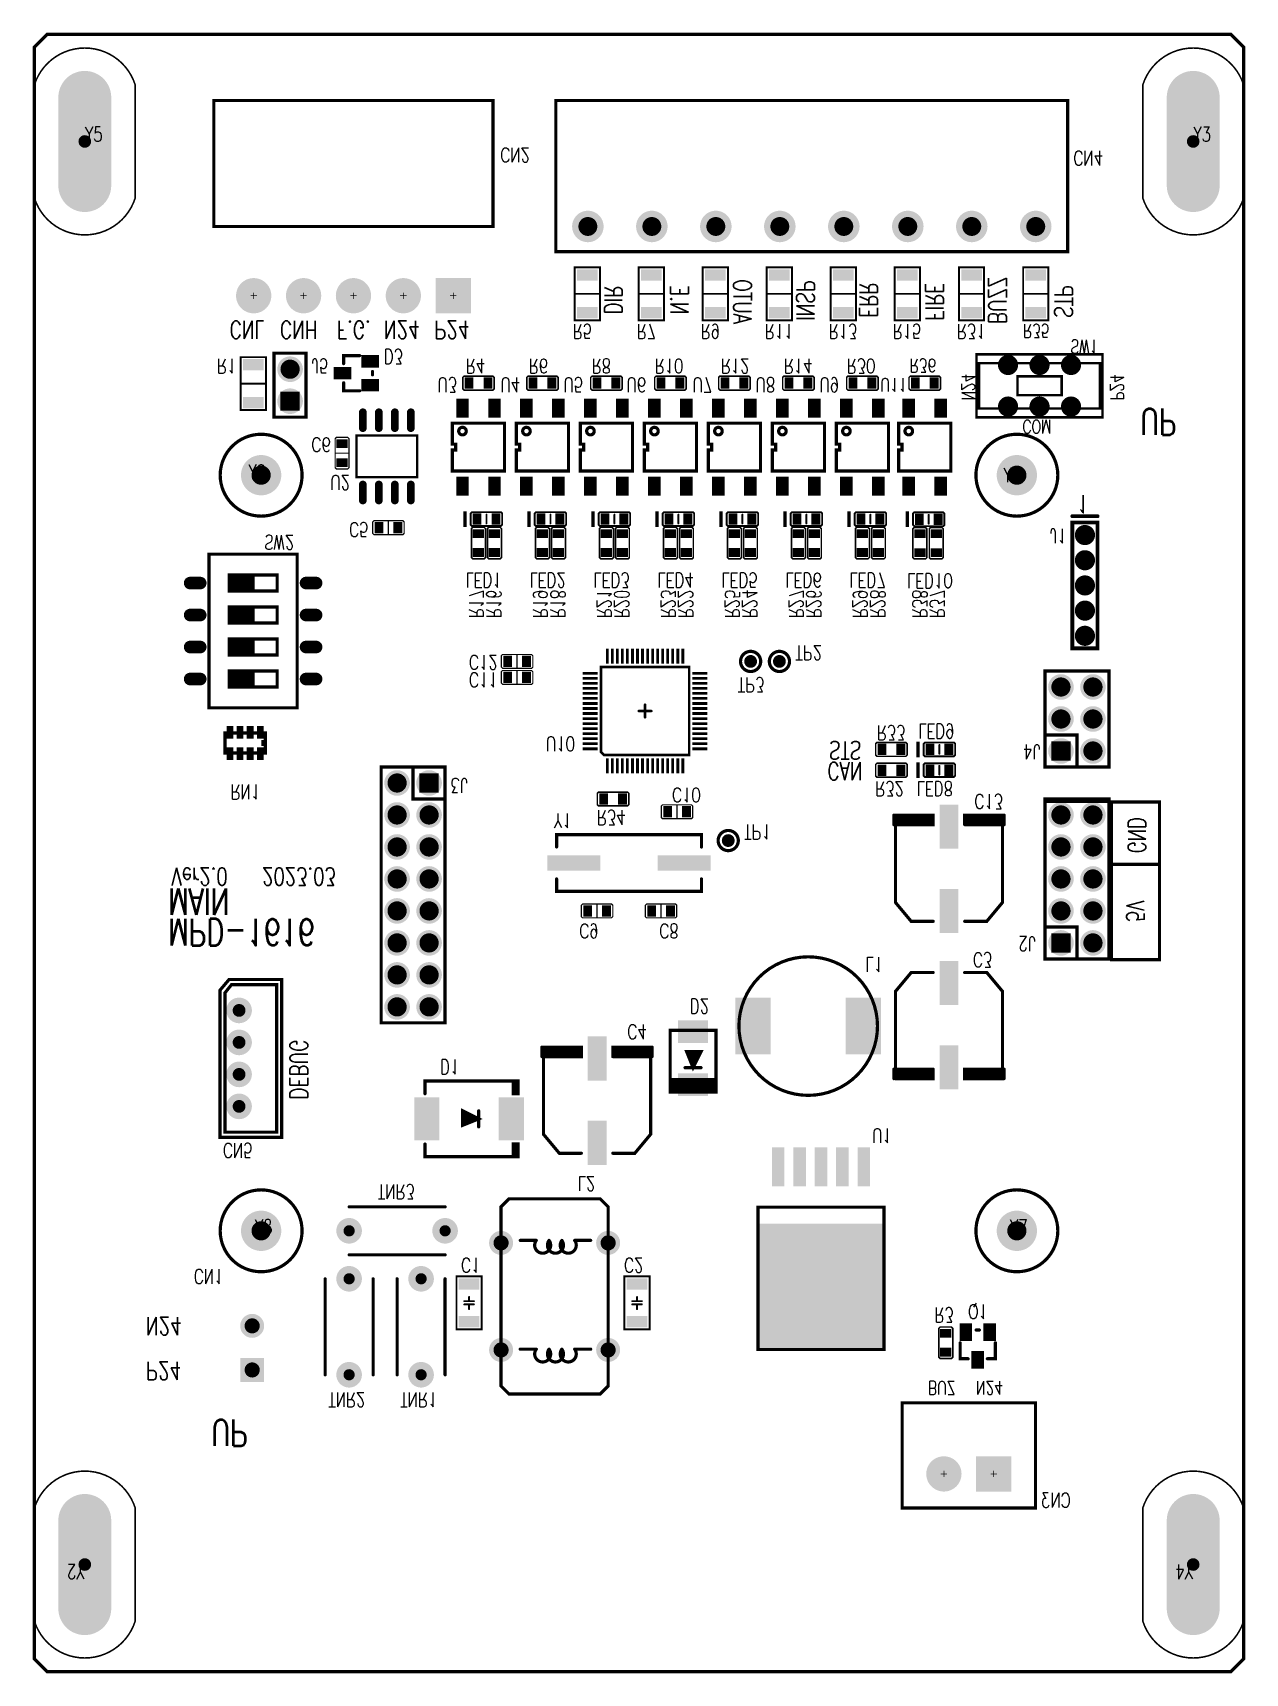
# Model space of a CAD drawing. Extents: x -18 to 78, y -35 to 95.
import ezdxf

# ---------------------------------------------------------------- set-up
doc = ezdxf.new("R2010")
doc.units = 0
for name, color, linetype in [('2D_LINE_26', 254, 'CONTINUOUS'), ('2D_LINE_29', 146, 'CONTINUOUS'), ('BOARD_OUTLINE_00', 254, 'CONTINUOUS'), ('DRIL_NPLTE_THRU_01', 3, 'CONTINUOUS'), ('DRIL_NPLTE_THRU_02', 1, 'CONTINUOUS'), ('DRIL_PLTE_THRU_01', 3, 'CONTINUOUS'), ('DRIL_PLTE_THRU_02', 1, 'CONTINUOUS'), ('DRIL_SYMBOL', 254, 'CONTINUOUS'), ('PADS_BOT', 16, 'CONTINUOUS'), ('PADS_INNER', 96, 'CONTINUOUS'), ('PADS_TOP', 96, 'CONTINUOUS'), ('PADS_XR_21', 176, 'CONTINUOUS'), ('PADS_XR_25', 253, 'CONTINUOUS'), ('PADS_XR_28', 130, 'CONTINUOUS'), ('PART_BOT_2DLINE_00', 130, 'CONTINUOUS'), ('PART_BOT_2DLINE_20', 2, 'CONTINUOUS'), ('PART_NAME_01', 254, 'CONTINUOUS'), ('PART_NAME_02', 130, 'CONTINUOUS'), ('PART_TOP_2DLINE_25', 6, 'CONTINUOUS'), ('TAG_00', 254, 'CONTINUOUS'), ('TAG_01', 254, 'CONTINUOUS'), ('TEXT_26', 254, 'CONTINUOUS'), ('TEXT_29', 146, 'CONTINUOUS')]:
    doc.layers.add(name, color=color, linetype=linetype)
doc.styles.add('W0$045', font='simplex', dxfattribs={"width": 0.75})
doc.styles.add('W0$1', font='simplex', dxfattribs={"width": 0.75})
doc.styles.add('W0$127', font='simplex', dxfattribs={"width": 0.75})
doc.styles.add('W0$2286', font='simplex', dxfattribs={"width": 0.75})
doc.styles.add('W0$254', font='simplex', dxfattribs={"width": 0.75})

msp = doc.modelspace()

# ---------------------------------------------------------------- texts
at = {"layer": 'TEXT_26', "style": 'W0$254', "width": 0.75}
for s, p in [('J4', (61.849, 38.608)), ('J3', (16.383, 35.941)), ('J2', (61.468, 23.368))]:
    msp.add_text(s, height=1.1557, rotation=180, dxfattribs=at).set_placement(p)
at = {"layer": 'TEXT_29', "style": 'W0$254', "text_generation_flag": 2, "width": 0.75}
for s, height, rotation, p in [('BUZZ ', 1.4224, 270, (57.75, 72)), ('DIR', 1.4224, 270, (27.25, 72.75)), ('N.E', 1.4224, 270, (32.5, 72.75)), ('AUTO', 1.4224, 270, (37.5, 72)), ('INSP', 1.4224, 270, (42.5, 72.25)), ('ERR', 1.4224, 270, (47.5, 72.5)), ('FIRE', 1.4224, 270, (52.75, 72.25)), ('STP', 1.4224, 270, (63, 72.5)), ('CNL', 1.4224, 180, (-2.5, 72.25)), ('CNH', 1.4224, 180, (1.5, 72.25)), ('F.G.', 1.4224, 180, (6, 72.25)), ('N24', 1.4224, 180, (9.75, 72.25)), ('P24', 1.4224, 180, (13.75, 72.25)), ('N24', 1.0668, 270, (55.626, 65.913)), ('P24', 1.0668, 270, (67.437, 65.913)), ('UP', 2.1, 180, (69.8, 65.3)), ('COM', 1.0668, 180, (60.452, 64.389)), ('1', 1.422, 180, (64.77, 58.42)), ('STS', 1.4224, 180, (45.085, 38.862)), ('CAN', 1.4224, 180, (44.958, 37.211)), ('GND', 1.4, 270, (68.834, 29.972)), ('Ver2.0   2023.03', 1.4, 180, (-7.112, 28.829)), ('MAIN', 2.1, 180, (-7.366, 27.178)), ('5V', 1.4, 270, (68.707, 24.511)), ('MPD-1616', 2.1, 180, (-7.366, 24.765)), ('DEBUG', 1.4224, 270, (2.286, 10.414)), ('N24', 1.4224, 180, (-9.144, -6.858)), ('P24', 1.4224, 180, (-9.144, -10.414)), ('BUZ ', 1.0668, 180, (52.959, -11.938)), ('N24', 1.0668, 180, (56.769, -11.938)), ('UP', 2.1, 180, (-3.937, -14.986))]:
    msp.add_text(s, height=height, rotation=rotation, dxfattribs=at).set_placement(p)

# ---------------------------------------------------------------- blocks, each defined once
blk = doc.blocks.new('SMOOTH_0$254')
at = {"const_width": 0.127}
blk.add_lwpolyline([(-0.0635, 0, 1), (0.0635, 0, 1)], format="xyb", close=True, dxfattribs=at)
blk = doc.blocks.new('BOARD_53')
at = {"layer": 'BOARD_OUTLINE_00', "const_width": 0.254}
blk.add_lwpolyline([(0, -7), (1, -8), (95, -8), (96, -7), (96, 121), (95, 122), (1, 122), (0, 121)], close=True, dxfattribs=at)
at = {"layer": 'BOARD_OUTLINE_00'}
for p in [(1, 122), (95, 122), (0, 121), (96, 121), (0, -7), (96, -7), (1, -8), (95, -8)]:
    blk.add_blockref('SMOOTH_0$254', p, dxfattribs=at)
blk = doc.blocks.new('DRAWING_27')
at = {"layer": '2D_LINE_26', "const_width": 0.254}
blk.add_lwpolyline([(0, 0), (5.08, 0), (5.08, 20.32), (0, 20.32)], close=True, dxfattribs=at)
at = {"layer": '2D_LINE_26'}
for p in [(0, 20.32), (5.08, 20.32), (0, 0), (5.08, 0)]:
    blk.add_blockref('SMOOTH_0$254', p, dxfattribs=at)
blk = doc.blocks.new('DRAWING_28')
at = {"layer": '2D_LINE_26', "const_width": 0.254}
blk.add_lwpolyline([(0, 0), (-5.08, 0), (-5.08, 12.7), (0, 12.7)], close=True, dxfattribs=at)
at = {"layer": '2D_LINE_26'}
for p in [(-5.08, 12.7), (0, 12.7), (-5.08, 0), (0, 0)]:
    blk.add_blockref('SMOOTH_0$254', p, dxfattribs=at)
blk = doc.blocks.new('DRAWING_29')
at = {"layer": '2D_LINE_26', "const_width": 0.254}
blk.add_lwpolyline([(0, 0), (5.08, 0), (5.08, -7.62), (0, -7.62)], close=True, dxfattribs=at)
at = {"layer": '2D_LINE_26'}
for p in [(0, 0), (5.08, 0), (0, -7.62), (5.08, -7.62)]:
    blk.add_blockref('SMOOTH_0$254', p, dxfattribs=at)
blk = doc.blocks.new('DRAWING_30')
at = {"layer": '2D_LINE_26', "const_width": 0.254}
blk.add_lwpolyline([(0, 0), (0, 2.54), (-2.54, 2.54)], dxfattribs=at)
at = {"layer": '2D_LINE_26'}
for p in [(-2.54, 2.54), (0, 2.54), (0, 0)]:
    blk.add_blockref('SMOOTH_0$254', p, dxfattribs=at)
blk = doc.blocks.new('DRAWING_31')
at = {"layer": '2D_LINE_26', "const_width": 0.254}
blk.add_lwpolyline([(0, 0), (0, 2.54), (-2.54, 2.54)], dxfattribs=at)
at = {"layer": '2D_LINE_26'}
for p in [(-2.54, 2.54), (0, 2.54), (0, 0)]:
    blk.add_blockref('SMOOTH_0$254', p, dxfattribs=at)
blk = doc.blocks.new('DRAWING_32')
at = {"layer": '2D_LINE_26', "const_width": 0.254}
blk.add_lwpolyline([(0, 0), (0, -2.54), (2.54, -2.54)], dxfattribs=at)
at = {"layer": '2D_LINE_26'}
for p in [(0, 0), (0, -2.54), (2.54, -2.54)]:
    blk.add_blockref('SMOOTH_0$254', p, dxfattribs=at)
blk = doc.blocks.new('DRAWING_37')
at = {"layer": '2D_LINE_29', "const_width": 0.254}
blk.add_lwpolyline([(0, -0.1905), (-3.81, -0.1905), (-3.81, -12.7), (0, -12.7)], close=True, dxfattribs=at)
at = {"layer": '2D_LINE_29'}
for p in [(-3.81, -0.1905), (0, -0.1905), (-3.81, -12.7), (0, -12.7)]:
    blk.add_blockref('SMOOTH_0$254', p, dxfattribs=at)
blk = doc.blocks.new('DRAWING_38')
at = {"layer": '2D_LINE_29', "const_width": 0.254}
blk.add_lwpolyline([(0, 0), (-3.81, 0)], dxfattribs=at)
at = {"layer": '2D_LINE_29'}
for p in [(-3.81, 0), (0, 0)]:
    blk.add_blockref('SMOOTH_0$254', p, dxfattribs=at)
blk = doc.blocks.new('SMOOTH_0$1524')
at = {"const_width": 0.0762}
blk.add_lwpolyline([(-0.0381, 0, 1), (0.0381, 0, 1)], format="xyb", close=True, dxfattribs=at)
blk = doc.blocks.new('PART_BODY_BOT_1')
at = {"layer": 'PART_BOT_2DLINE_00', "const_width": 0.1524}
blk.add_lwpolyline([(-1, -2.1), (1, -2.1), (1, 2.1), (-1, 2.1)], close=True, dxfattribs=at)
for points in [[(-0.381, 0.127), (0.381, 0.127)], [(0, 0.508), (0, 0.127)], [(-0.381, -0.127), (0.381, -0.127)], [(0, -0.127), (0, -0.4572)]]:
    blk.add_lwpolyline(points, dxfattribs=at)
at = {"layer": 'PART_BOT_2DLINE_00'}
for p in [(-1, 2.1), (1, 2.1), (-0.381, 0.127), (0, 0.508), (0, 0.127), (0.381, 0.127), (-0.381, -0.127), (0, -0.127), (0, -0.4572), (0.381, -0.127), (-1, -2.1), (1, -2.1)]:
    blk.add_blockref('SMOOTH_0$1524', p, dxfattribs=at)
blk = doc.blocks.new('DRIL_HOLE_0')
blk.add_lwpolyline([(0, 0, 1), (0, 0, 1)], format="xyb", close=True)
blk = doc.blocks.new('PAD_0')
blk.add_lwpolyline([(0, 0, 1), (0, 0, 1)], format="xyb", close=True)
blk = doc.blocks.new('PAD_1')
at = {"const_width": 0.9}
blk.add_lwpolyline([(-0.82, 0), (0.82, 0)], dxfattribs=at)
blk = doc.blocks.new('STK_BOT_3')
at = {"layer": 'DRIL_PLTE_THRU_01'}
blk.add_blockref('DRIL_HOLE_0', (0, 0), dxfattribs=at)
at = {"layer": 'DRIL_PLTE_THRU_02'}
blk.add_blockref('DRIL_HOLE_0', (0, 0), dxfattribs=at)
at = {"layer": 'PADS_BOT'}
blk.add_blockref('PAD_1', (0, 0), dxfattribs=at)
at = {"layer": 'PADS_INNER'}
blk.add_blockref('PAD_0', (0, 0), dxfattribs=at)
at = {"layer": 'PADS_TOP'}
blk.add_blockref('PAD_0', (0, 0), dxfattribs=at)
blk = doc.blocks.new('SYM_BOT_2')
for name, p in [('STK_BOT_3', (0, 1.5)), ('PART_BODY_BOT_1', (0, 0)), ('STK_BOT_3', (0, -1.5))]:
    blk.add_blockref(name, p)
blk = doc.blocks.new('PART_BOT_0')
blk.add_blockref('SYM_BOT_2', (0, 0))
at = {"layer": 'PART_NAME_02', "style": 'W0$254', "width": 0.75}
blk.add_text('C1', height=1.156, dxfattribs=at).set_placement((-0.63, -3.56))
blk = doc.blocks.new('SMOOTH_0$1')
at = {"const_width": 0.05}
blk.add_lwpolyline([(-0.025, 0, 1), (0.025, 0, 1)], format="xyb", close=True, dxfattribs=at)
blk = doc.blocks.new('PART_BODY_BOT_2')
at = {"layer": 'PART_BOT_2DLINE_00', "const_width": 0.1}
blk.add_lwpolyline([(-1.15, 0.55), (-1.25, 0.45), (-1.25, -0.45), (-1.15, -0.55), (1.15, -0.55), (1.25, -0.45), (1.25, 0.45), (1.15, 0.55)], close=True, dxfattribs=at)
blk.add_lwpolyline([(0, 0.55), (0, -0.55)], dxfattribs=at)
at = {"layer": 'PART_BOT_2DLINE_00'}
for p in [(-1.25, 0.45), (-1.15, 0.55), (0, 0.55), (1.15, 0.55), (1.25, 0.45), (-1.25, -0.45), (-1.15, -0.55), (0, -0.55), (1.15, -0.55), (1.25, -0.45)]:
    blk.add_blockref('SMOOTH_0$1', p, dxfattribs=at)
blk = doc.blocks.new('PAD_2')
at = {"const_width": 0.7}
blk.add_lwpolyline([(-0.45, 0), (0.45, 0)], dxfattribs=at)
blk = doc.blocks.new('STK_BOT_4')
at = {"layer": 'DRIL_PLTE_THRU_01'}
blk.add_blockref('DRIL_HOLE_0', (0, 0), dxfattribs=at)
at = {"layer": 'DRIL_PLTE_THRU_02'}
blk.add_blockref('DRIL_HOLE_0', (0, 0), dxfattribs=at)
at = {"layer": 'PADS_BOT', "rotation": 90}
blk.add_blockref('PAD_2', (0, 0), dxfattribs=at)
at = {"layer": 'PADS_INNER'}
blk.add_blockref('PAD_0', (0, 0), dxfattribs=at)
at = {"layer": 'PADS_TOP'}
blk.add_blockref('PAD_0', (0, 0), dxfattribs=at)
blk = doc.blocks.new('SYM_BOT_3')
for name, p in [('PART_BODY_BOT_2', (0, 0)), ('STK_BOT_4', (-0.750062, 0)), ('STK_BOT_4', (0.750062, 0))]:
    blk.add_blockref(name, p)
blk = doc.blocks.new('PART_BOT_1')
blk.add_blockref('SYM_BOT_3', (0, 0))
at = {"layer": 'PART_NAME_02', "style": 'W0$254', "width": 0.75}
blk.add_text('C10', height=1.1557, rotation=180, dxfattribs=at).set_placement((0.381, 1.905))
blk = doc.blocks.new('PART_BOT_2')
blk.add_blockref('SYM_BOT_3', (0, 0))
at = {"layer": 'PART_NAME_02', "style": 'W0$254', "width": 0.75}
blk.add_text('C11', height=1.1557, dxfattribs=at).set_placement((-3.81, -0.381))
blk = doc.blocks.new('PART_BOT_3')
blk.add_blockref('SYM_BOT_3', (0, 0))
at = {"layer": 'PART_NAME_02', "style": 'W0$254', "width": 0.75}
blk.add_text('C12', height=1.1557, dxfattribs=at).set_placement((-3.81, -0.508))
blk = doc.blocks.new('PART_BODY_BOT_3')
at = {"layer": 'PART_BOT_2DLINE_00', "const_width": 0.254}
for points in [[(-0.825, 1.25), (-0.825, 3), (0.675, 4.25), (6.925, 4.25), (6.925, 2)], [(6.85, 4.375), (7.6, 4.375)], [(6.85, 1.25), (6.85, 4.25)], [(6.85, 4.25), (7.6, 4.25)], [(6.922, 4.318), (7.557, 4.318), (7.557, 1.905), (6.922, 1.905), (6.922, 4.318), (7.43, 4.191), (7.43, 2.032), (7.049, 2.032), (7.049, 4.191), (7.303, 4.191), (7.303, 2.159), (7.176, 2.159), (7.176, 4.064)], [(6.975, 4.25), (6.975, 1.25), (7.6, 1.25), (7.6, 4.25)], [(6.85, 1.25), (7.6, 1.25)], [(7.475, 1.375), (7.475, 1.875), (7.225, 1.875), (7.225, 1.375), (7.35, 1.375), (7.35, 1.75)], [(6.922, -1.905), (6.925, -4.25), (0.675, -4.25), (-0.825, -3), (-0.825, -1.25)], [(6.85, -2), (6.85, -1.25), (7.6, -1.25), (7.6, -2), (6.975, -2), (6.975, -1.5), (7.35, -1.5), (7.35, -1.75), (7.1, -1.75), (7.1, -1.625)], [(6.85, -1.25), (6.85, -4.375)], [(6.975, -1.375), (7.6, -1.375)], [(7.6, -1.375), (7.6, -4.375)], [(6.922, -1.905), (7.557, -1.905), (7.557, -4.318), (6.922, -4.318), (6.922, -1.905), (7.43, -2.032), (7.43, -4.191), (7.049, -4.191), (7.049, -2.032), (7.303, -2.032), (7.303, -4.064), (7.176, -4.064), (7.176, -2.159)], [(6.85, -4.375), (7.6, -4.375)]]:
    blk.add_lwpolyline(points, dxfattribs=at)
at = {"layer": 'PART_BOT_2DLINE_00'}
for p in [(0.675, 4.25), (6.85, 4.375), (6.85, 4.25), (6.85, 4.25), (6.922, 4.318), (6.922, 4.318), (6.925, 4.25), (6.975, 4.25), (7.049, 4.191), (7.176, 4.064), (7.303, 4.191), (7.43, 4.191), (7.557, 4.318), (7.6, 4.375), (7.6, 4.25), (7.6, 4.25), (-0.825, 3), (-0.825, 1.25), (6.85, 1.25), (6.85, 1.25), (6.922, 1.905), (6.925, 2), (6.975, 1.25), (7.049, 2.032), (7.176, 2.159), (7.225, 1.875), (7.225, 1.375), (7.303, 2.159), (7.35, 1.75), (7.35, 1.375), (7.43, 2.032), (7.475, 1.875), (7.475, 1.375), (7.557, 1.905), (7.6, 1.25), (7.6, 1.25), (-0.825, -1.25), (6.85, -1.25), (6.85, -1.25), (6.975, -1.375), (7.6, -1.25), (7.6, -1.375), (7.6, -1.375), (6.85, -2), (6.922, -1.905), (6.922, -1.905), (6.922, -1.905), (6.975, -1.5), (6.975, -2), (7.049, -2.032), (7.1, -1.625), (7.1, -1.75), (7.176, -2.159), (7.303, -2.032), (7.35, -1.5), (7.35, -1.75), (7.43, -2.032), (7.557, -1.905), (7.6, -2), (-0.825, -3), (0.675, -4.25), (6.85, -4.375), (6.85, -4.375), (6.922, -4.318), (6.925, -4.25), (7.049, -4.191), (7.176, -4.064), (7.303, -4.064), (7.43, -4.191), (7.557, -4.318), (7.6, -4.375), (7.6, -4.375)]:
    blk.add_blockref('SMOOTH_0$254', p, dxfattribs=at)
blk = doc.blocks.new('PAD_3')
at = {"const_width": 1.5}
blk.add_lwpolyline([(-1.75, 0), (1.75, 0)], dxfattribs=at)
blk = doc.blocks.new('STK_BOT_5')
at = {"layer": 'DRIL_PLTE_THRU_01'}
blk.add_blockref('DRIL_HOLE_0', (0, 0), dxfattribs=at)
at = {"layer": 'DRIL_PLTE_THRU_02'}
blk.add_blockref('DRIL_HOLE_0', (0, 0), dxfattribs=at)
at = {"layer": 'PADS_BOT'}
blk.add_blockref('PAD_3', (0, 0), dxfattribs=at)
at = {"layer": 'PADS_INNER'}
blk.add_blockref('PAD_0', (0, 0), dxfattribs=at)
at = {"layer": 'PADS_TOP'}
blk.add_blockref('PAD_0', (0, 0), dxfattribs=at)
at = {"layer": 'PADS_XR_25'}
blk.add_blockref('PAD_0', (0, 0), dxfattribs=at)
blk = doc.blocks.new('SYM_BOT_4')
for name, p in [('PART_BODY_BOT_3', (0, 0)), ('STK_BOT_5', (0, 0)), ('STK_BOT_5', (6.7, 0))]:
    blk.add_blockref(name, p)
blk = doc.blocks.new('PART_BOT_4')
blk.add_blockref('SYM_BOT_4', (0, 0))
at = {"layer": 'PART_NAME_02', "style": 'W0$254', "width": 0.75}
blk.add_text('C13', height=1.1557, rotation=90, dxfattribs=at).set_placement((9.271, 2.032))
blk = doc.blocks.new('PART_BOT_5')
blk.add_blockref('SYM_BOT_2', (0, 0))
at = {"layer": 'PART_NAME_02', "style": 'W0$254', "width": 0.75}
blk.add_text('C2', height=1.156, dxfattribs=at).set_placement((-1.02, -3.56))
blk = doc.blocks.new('PART_BOT_6')
blk.add_blockref('SYM_BOT_4', (0, 0))
at = {"layer": 'PART_NAME_02', "style": 'W0$254', "width": 0.75}
blk.add_text('C3', height=1.156, rotation=270, dxfattribs=at).set_placement((-2.41, -1.91))
blk = doc.blocks.new('PART_BOT_7')
blk.add_blockref('SYM_BOT_4', (0, 0))
at = {"layer": 'PART_NAME_02', "style": 'W0$254', "width": 0.75}
blk.add_text('C4', height=1.1557, rotation=90, dxfattribs=at).set_placement((9.398, 2.413))
blk = doc.blocks.new('PART_BOT_8')
blk.add_blockref('SYM_BOT_3', (0, 0))
at = {"layer": 'PART_NAME_02', "style": 'W0$254', "width": 0.75}
blk.add_text('C5', height=1.1557, dxfattribs=at).set_placement((-3.108, -0.4192))
blk = doc.blocks.new('PART_BOT_9')
blk.add_blockref('SYM_BOT_3', (0, 0))
at = {"layer": 'PART_NAME_02', "style": 'W0$254', "width": 0.75}
blk.add_text('C6', height=1.156, rotation=270, dxfattribs=at).set_placement((-1.25, 2.42))
blk = doc.blocks.new('PART_BOT_10')
blk.add_blockref('SYM_BOT_3', (0, 0))
at = {"layer": 'PART_NAME_02', "style": 'W0$254', "width": 0.75}
blk.add_text('C8', height=1.1557, dxfattribs=at).set_placement((-0.127002, 1.016))
blk = doc.blocks.new('PART_BOT_11')
blk.add_blockref('SYM_BOT_3', (0, 0))
at = {"layer": 'PART_NAME_02', "style": 'W0$254', "width": 0.75}
blk.add_text('C9', height=1.1557, rotation=180, dxfattribs=at).set_placement((1.397, -1.016))
blk = doc.blocks.new('PART_BODY_BOT_4')
at = {"layer": 'PART_BOT_2DLINE_00', "const_width": 0.254}
blk.add_lwpolyline([(-3.31, -2.7), (7.27, -2.7), (7.27, 5.65), (-3.31, 5.65)], close=True, dxfattribs=at)
at = {"layer": 'PART_BOT_2DLINE_00'}
for p in [(-3.31, 5.65), (7.27, 5.65), (-3.31, -2.7), (7.27, -2.7)]:
    blk.add_blockref('SMOOTH_0$254', p, dxfattribs=at)
blk = doc.blocks.new('DRIL_SYMBOL_1$7')
at = {"layer": 'DRIL_SYMBOL', "const_width": 0.0508}
for points in [[(-0.254, 0), (0.254, 0)], [(0, -0.254), (0, 0.254)]]:
    blk.add_lwpolyline(points, dxfattribs=at)
blk = doc.blocks.new('DRIL_HOLE_1$7')
at = {"const_width": 0.85}
blk.add_lwpolyline([(-0.425, 0, 1), (0.425, 0, 1)], format="xyb", close=True, dxfattribs=at)
blk.add_blockref('DRIL_SYMBOL_1$7', (0, 0))
blk = doc.blocks.new('PAD_4')
at = {"const_width": 2.8}
blk.add_lwpolyline([(-1.4, 0), (1.4, 0)], dxfattribs=at)
blk = doc.blocks.new('STK_BOT_7')
at = {"layer": 'DRIL_PLTE_THRU_01'}
blk.add_blockref('DRIL_HOLE_1$7', (0, 0), dxfattribs=at)
at = {"layer": 'DRIL_PLTE_THRU_02'}
blk.add_blockref('DRIL_HOLE_1$7', (0, 0), dxfattribs=at)
at = {"layer": 'PADS_BOT'}
blk.add_blockref('PAD_4', (0, 0), dxfattribs=at)
at = {"layer": 'PADS_INNER'}
blk.add_blockref('PAD_4', (0, 0), dxfattribs=at)
at = {"layer": 'PADS_TOP'}
blk.add_blockref('PAD_4', (0, 0), dxfattribs=at)
blk = doc.blocks.new('DRIL_SYMBOL_1$8')
at = {"layer": 'DRIL_SYMBOL', "const_width": 0.0508}
for points in [[(-0.254, 0), (0.254, 0)], [(0, -0.254), (0, 0.254)]]:
    blk.add_lwpolyline(points, dxfattribs=at)
blk = doc.blocks.new('DRIL_HOLE_1$8')
at = {"const_width": 0.9}
blk.add_lwpolyline([(-0.45, 0, 1), (0.45, 0, 1)], format="xyb", close=True, dxfattribs=at)
blk.add_blockref('DRIL_SYMBOL_1$8', (0, 0))
blk = doc.blocks.new('PAD_5')
at = {"const_width": 1.4}
blk.add_lwpolyline([(0, -0.7, 1), (0, 0.7, 1)], format="xyb", close=True, dxfattribs=at)
blk = doc.blocks.new('STK_BOT_6')
at = {"layer": 'DRIL_PLTE_THRU_01'}
blk.add_blockref('DRIL_HOLE_1$8', (0, 0), dxfattribs=at)
at = {"layer": 'DRIL_PLTE_THRU_02'}
blk.add_blockref('DRIL_HOLE_1$8', (0, 0), dxfattribs=at)
at = {"layer": 'PADS_BOT'}
blk.add_blockref('PAD_5', (0, 0), dxfattribs=at)
at = {"layer": 'PADS_INNER'}
blk.add_blockref('PAD_5', (0, 0), dxfattribs=at)
at = {"layer": 'PADS_TOP'}
blk.add_blockref('PAD_5', (0, 0), dxfattribs=at)
blk = doc.blocks.new('SYM_BOT_5')
for name, p in [('PART_BODY_BOT_4', (0, 0)), ('STK_BOT_7', (0, 0)), ('STK_BOT_6', (3.96, 0))]:
    blk.add_blockref(name, p)
blk = doc.blocks.new('PART_BOT_12')
blk.add_blockref('SYM_BOT_5', (0, 0))
at = {"layer": 'PART_NAME_02', "style": 'W0$254', "width": 0.75}
blk.add_text('CN3', height=1.1557, dxfattribs=at).set_placement((-6.096, -2.667))
blk = doc.blocks.new('PART_BODY_BOT_5')
at = {"layer": 'PART_BOT_2DLINE_00', "const_width": 0.254}
for points in [[(-2.45, -3.38), (10.07, -3.38), (10.07, 1.52), (-1.6, 1.52), (-2.45, 0.8)], [(-2.05, -2.98), (9.67, -2.98), (9.67, 1.12), (-1.397, 1.12), (-2.05, 0.6)]]:
    blk.add_lwpolyline(points, close=True, dxfattribs=at)
at = {"layer": 'PART_BOT_2DLINE_00'}
for p in [(-1.6, 1.52), (10.07, 1.52), (-2.45, 0.8), (-2.05, 0.6), (-1.397, 1.12), (9.67, 1.12), (-2.45, -3.38), (-2.05, -2.98), (9.67, -2.98), (10.07, -3.38)]:
    blk.add_blockref('SMOOTH_0$254', p, dxfattribs=at)
blk = doc.blocks.new('DRIL_SYMBOL_1$016')
at = {"layer": 'DRIL_SYMBOL', "const_width": 0.0508}
for points in [[(-0.254, 0), (0.254, 0)], [(0, -0.254), (0, 0.254)]]:
    blk.add_lwpolyline(points, dxfattribs=at)
blk = doc.blocks.new('DRIL_HOLE_1$016')
at = {"const_width": 0.508}
blk.add_lwpolyline([(-0.254, 0, 1), (0.254, 0, 1)], format="xyb", close=True, dxfattribs=at)
blk.add_blockref('DRIL_SYMBOL_1$016', (0, 0))
blk = doc.blocks.new('PAD_6')
at = {"const_width": 1.016}
blk.add_lwpolyline([(0, -0.508, 1), (0, 0.508, 1)], format="xyb", close=True, dxfattribs=at)
blk = doc.blocks.new('PAD_7')
at = {"const_width": 0.8255}
blk.add_lwpolyline([(0, -0.41275, 1), (0, 0.41275, 1)], format="xyb", close=True, dxfattribs=at)
blk = doc.blocks.new('STK_BOT_10')
at = {"layer": 'DRIL_PLTE_THRU_01'}
blk.add_blockref('DRIL_HOLE_1$016', (0, 0), dxfattribs=at)
at = {"layer": 'DRIL_PLTE_THRU_02'}
blk.add_blockref('DRIL_HOLE_1$016', (0, 0), dxfattribs=at)
at = {"layer": 'PADS_BOT'}
blk.add_blockref('PAD_7', (0, 0), dxfattribs=at)
at = {"layer": 'PADS_INNER'}
blk.add_blockref('PAD_7', (0, 0), dxfattribs=at)
at = {"layer": 'PADS_TOP'}
blk.add_blockref('PAD_7', (0, 0), dxfattribs=at)
at = {"layer": 'PADS_XR_25'}
blk.add_blockref('PAD_6', (0, 0), dxfattribs=at)
blk = doc.blocks.new('SYM_BOT_6')
for name, p in [('PART_BODY_BOT_5', (0, 0)), ('STK_BOT_10', (0, 0)), ('STK_BOT_10', (2.54, 0)), ('STK_BOT_10', (5.08, 0)), ('STK_BOT_10', (7.62, 0))]:
    blk.add_blockref(name, p)
blk = doc.blocks.new('PART_BOT_13')
blk.add_blockref('SYM_BOT_6', (0, 0))
at = {"layer": 'PART_NAME_02', "style": 'W0$254', "width": 0.75}
blk.add_text('CN5', height=1.1557, rotation=270, dxfattribs=at).set_placement((10.541, 1.27))
blk = doc.blocks.new('PART_BODY_BOT_6')
at = {"layer": 'PART_BOT_2DLINE_00', "const_width": 0.254}
for points in [[(-3.5, 2), (-3.5, 3), (3.6, 3), (3.6, 2)], [(3.7, 3), (3.7, 2)], [(3.8, 3), (3.8, 2)], [(0.762, 0), (-0.508, 0.508), (-0.508, -0.635), (0.762, 0)], [(-0.508, 0.254), (0, 0.254)], [(0.635, 0), (-0.508, 0)], [(-0.508, -0.127), (0.381, -0.127)], [(-0.381, 0.127), (0.127, 0.127)], [(0.762, 0.635), (0.762, -0.635)], [(-0.381, -0.254), (0.127, -0.254)], [(-0.381, -0.381), (-0.254, -0.381)], [(-3.5, -2), (-3.5, -3), (3.7, -3), (3.7, -2)], [(3.6, -2), (3.6, -3)], [(3.8, -2), (3.8, -3)]]:
    blk.add_lwpolyline(points, dxfattribs=at)
for points in [[(3.5, 3), (3.9, 3), (3.9, 2), (3.5, 2)], [(3.5, -2), (3.9, -2), (3.9, -3), (3.5, -3)]]:
    blk.add_lwpolyline(points, close=True, dxfattribs=at)
at = {"layer": 'PART_BOT_2DLINE_00'}
for p in [(-3.5, 3), (3.5, 3), (3.6, 3), (3.7, 3), (3.8, 3), (3.9, 3), (-3.5, 2), (3.5, 2), (3.6, 2), (3.7, 2), (3.8, 2), (3.9, 2), (-0.508, 0.508), (-0.508, 0.254), (-0.508, 0), (-0.508, -0.127), (-0.381, 0.127), (0, 0.254), (0.127, 0.127), (0.381, -0.127), (0.635, 0), (0.762, 0.635), (0.762, 0), (0.762, 0), (-0.508, -0.635), (-0.381, -0.254), (-0.381, -0.381), (-0.254, -0.381), (0.127, -0.254), (0.762, -0.635), (-3.5, -2), (3.5, -2), (3.6, -2), (3.7, -2), (3.8, -2), (3.9, -2), (-3.5, -3), (3.5, -3), (3.6, -3), (3.7, -3), (3.8, -3), (3.9, -3)]:
    blk.add_blockref('SMOOTH_0$254', p, dxfattribs=at)
blk = doc.blocks.new('PAD_8')
at = {"const_width": 2}
blk.add_lwpolyline([(-1.7, 0), (1.7, 0)], dxfattribs=at)
blk = doc.blocks.new('STK_BOT_11')
at = {"layer": 'DRIL_PLTE_THRU_01'}
blk.add_blockref('DRIL_HOLE_0', (0, 0), dxfattribs=at)
at = {"layer": 'DRIL_PLTE_THRU_02'}
blk.add_blockref('DRIL_HOLE_0', (0, 0), dxfattribs=at)
at = {"layer": 'PADS_BOT', "rotation": 90}
blk.add_blockref('PAD_8', (0, 0), dxfattribs=at)
at = {"layer": 'PADS_INNER'}
blk.add_blockref('PAD_0', (0, 0), dxfattribs=at)
at = {"layer": 'PADS_TOP'}
blk.add_blockref('PAD_0', (0, 0), dxfattribs=at)
blk = doc.blocks.new('SYM_BOT_7')
for name, p in [('STK_BOT_11', (-3.35, 0)), ('PART_BODY_BOT_6', (0, 0)), ('STK_BOT_11', (3.35, 0))]:
    blk.add_blockref(name, p)
blk = doc.blocks.new('PART_BOT_14')
blk.add_blockref('SYM_BOT_7', (0, 0))
at = {"layer": 'PART_NAME_02', "style": 'W0$254', "width": 0.75}
blk.add_text('D1', height=1.156, dxfattribs=at).set_placement((-2.29, -4.7))
blk = doc.blocks.new('PART_BODY_BOT_7')
at = {"layer": 'PART_BOT_2DLINE_00', "const_width": 0.254}
for points in [[(-2.2, 1.82), (2.25, 1.82), (2.25, -1.82), (-2.2, -1.82)], [(1.7, 1.82), (2.7, 1.82), (2.7, -1.82), (1.7, -1.82)], [(1.8, 1.82), (2.5, 1.82), (2.5, -1.82), (1.8, -1.82)], [(2, 1.82), (2.4, 1.82), (2.4, -1.82), (2, -1.82)]]:
    blk.add_lwpolyline(points, close=True, dxfattribs=at)
for points in [[(0.762, 0), (-0.508, 0.508), (-0.508, -0.635), (0.762, 0)], [(-0.508, 0.254), (0, 0.254)], [(0.635, 0), (-0.508, 0)], [(-0.508, -0.127), (0.381, -0.127)], [(-0.381, 0.127), (0.127, 0.127)], [(0.762, 0.635), (0.762, -0.635)], [(-0.381, -0.254), (0.127, -0.254)], [(-0.381, -0.381), (-0.254, -0.381)]]:
    blk.add_lwpolyline(points, dxfattribs=at)
at = {"layer": 'PART_BOT_2DLINE_00'}
for p in [(-2.2, 1.82), (1.7, 1.82), (1.8, 1.82), (2, 1.82), (2.25, 1.82), (2.4, 1.82), (2.5, 1.82), (2.7, 1.82), (-0.508, 0.508), (-0.508, 0.254), (-0.508, 0), (-0.508, -0.127), (-0.381, 0.127), (0, 0.254), (0.127, 0.127), (0.381, -0.127), (0.635, 0), (0.762, 0.635), (0.762, 0), (0.762, 0), (-0.508, -0.635), (-0.381, -0.254), (-0.381, -0.381), (-0.254, -0.381), (0.127, -0.254), (0.762, -0.635), (-2.2, -1.82), (1.7, -1.82), (1.8, -1.82), (2, -1.82), (2.25, -1.82), (2.4, -1.82), (2.5, -1.82), (2.7, -1.82)]:
    blk.add_blockref('SMOOTH_0$254', p, dxfattribs=at)
blk = doc.blocks.new('PAD_9')
at = {"const_width": 1.8}
blk.add_lwpolyline([(-1.2, 0), (1.2, 0)], dxfattribs=at)
blk = doc.blocks.new('STK_BOT_12')
at = {"layer": 'DRIL_PLTE_THRU_01'}
blk.add_blockref('DRIL_HOLE_0', (0, 0), dxfattribs=at)
at = {"layer": 'DRIL_PLTE_THRU_02'}
blk.add_blockref('DRIL_HOLE_0', (0, 0), dxfattribs=at)
at = {"layer": 'PADS_BOT', "rotation": 90}
blk.add_blockref('PAD_9', (0, 0), dxfattribs=at)
at = {"layer": 'PADS_INNER'}
blk.add_blockref('PAD_0', (0, 0), dxfattribs=at)
at = {"layer": 'PADS_TOP'}
blk.add_blockref('PAD_0', (0, 0), dxfattribs=at)
blk = doc.blocks.new('SYM_BOT_8')
for name, p in [('STK_BOT_12', (-2.1, 0)), ('PART_BODY_BOT_7', (0, 0)), ('STK_BOT_12', (2.1, 0))]:
    blk.add_blockref(name, p)
blk = doc.blocks.new('PART_BOT_15')
blk.add_blockref('SYM_BOT_8', (0, 0))
at = {"layer": 'PART_NAME_02', "style": 'W0$254', "width": 0.75}
blk.add_text('D2', height=1.156, rotation=270, dxfattribs=at).set_placement((-4.7, 0.25))
blk = doc.blocks.new('PART_BODY_BOT_8')
at = {"layer": 'PART_BOT_2DLINE_00', "const_width": 0.254}
for points in [[(-0.762, 1.016), (-1.397, 1.016), (-1.397, -0.254)], [(0.762, 1.016), (1.397, 1.016), (1.397, -0.254)], [(-0.127, -1.27), (0.127, -1.27)]]:
    blk.add_lwpolyline(points, dxfattribs=at)
at = {"layer": 'PART_BOT_2DLINE_00'}
for p in [(-1.397, 1.016), (-0.762, 1.016), (0.762, 1.016), (1.397, 1.016), (-1.397, -0.254), (-0.127, -1.27), (0.127, -1.27), (1.397, -0.254)]:
    blk.add_blockref('SMOOTH_0$254', p, dxfattribs=at)
blk = doc.blocks.new('PAD_10')
at = {"const_width": 1}
blk.add_lwpolyline([(-0.7, 0), (0.7, 0)], dxfattribs=at)
blk = doc.blocks.new('STK_BOT_13')
at = {"layer": 'DRIL_PLTE_THRU_01'}
blk.add_blockref('DRIL_HOLE_0', (0, 0), dxfattribs=at)
at = {"layer": 'DRIL_PLTE_THRU_02'}
blk.add_blockref('DRIL_HOLE_0', (0, 0), dxfattribs=at)
at = {"layer": 'PADS_BOT', "rotation": 90}
blk.add_blockref('PAD_10', (0, 0), dxfattribs=at)
at = {"layer": 'PADS_INNER'}
blk.add_blockref('PAD_0', (0, 0), dxfattribs=at)
at = {"layer": 'PADS_TOP'}
blk.add_blockref('PAD_0', (0, 0), dxfattribs=at)
blk = doc.blocks.new('SYM_BOT_9')
for name, p in [('STK_BOT_13', (0, 1.1)), ('PART_BODY_BOT_8', (0, 0)), ('STK_BOT_13', (-0.95, -1.1)), ('STK_BOT_13', (0.95, -1.1))]:
    blk.add_blockref(name, p)
blk = doc.blocks.new('PART_BOT_16')
blk.add_blockref('SYM_BOT_9', (0, 0))
at = {"layer": 'PART_NAME_02', "style": 'W0$254', "width": 0.75}
blk.add_text('D3', height=1.156, rotation=270, dxfattribs=at).set_placement((-1.9, -2.18))
blk = doc.blocks.new('SMOOTH_0$3048')
at = {"const_width": 0.1524}
blk.add_lwpolyline([(-0.0762, 0, 1), (0.0762, 0, 1)], format="xyb", close=True, dxfattribs=at)
blk = doc.blocks.new('PART_BODY_BOT_9')
at = {"layer": 'PART_BOT_2DLINE_00', "const_width": 0.305}
blk.add_lwpolyline([(-1.5, 1), (-1.5, -1)], dxfattribs=at)
blk.add_lwpolyline([(-1, -1), (9, -1), (9, 1), (-1, 1)], close=True, dxfattribs=at)
at = {"layer": 'PART_BOT_2DLINE_00'}
for p in [(-1.5, 1), (-1, 1), (9, 1), (-1.5, -1), (-1, -1), (9, -1)]:
    blk.add_blockref('SMOOTH_0$3048', p, dxfattribs=at)
blk = doc.blocks.new('DRIL_SYMBOL_0$8')
at = {"layer": 'DRIL_SYMBOL', "const_width": 0.0508}
for points in [[(-0.254, 0), (0.254, 0)], [(0, -0.254), (0, 0.254)]]:
    blk.add_lwpolyline(points, dxfattribs=at)
blk = doc.blocks.new('DRIL_HOLE_0$8')
at = {"const_width": 0.4}
blk.add_lwpolyline([(-0.2, 0, 1), (0.2, 0, 1)], format="xyb", close=True, dxfattribs=at)
blk.add_blockref('DRIL_SYMBOL_0$8', (0, 0))
blk = doc.blocks.new('PAD_11')
at = {"const_width": 0.8}
blk.add_lwpolyline([(0, -0.4, 1), (0, 0.4, 1)], format="xyb", close=True, dxfattribs=at)
blk = doc.blocks.new('STK_BOT_14')
at = {"layer": 'DRIL_PLTE_THRU_01'}
blk.add_blockref('DRIL_HOLE_0$8', (0, 0), dxfattribs=at)
at = {"layer": 'DRIL_PLTE_THRU_02'}
blk.add_blockref('DRIL_HOLE_0$8', (0, 0), dxfattribs=at)
at = {"layer": 'PADS_BOT'}
blk.add_blockref('PAD_11', (0, 0), dxfattribs=at)
at = {"layer": 'PADS_INNER'}
blk.add_blockref('PAD_11', (0, 0), dxfattribs=at)
at = {"layer": 'PADS_TOP'}
blk.add_blockref('PAD_11', (0, 0), dxfattribs=at)
blk = doc.blocks.new('SYM_BOT_10')
for name, p in [('PART_BODY_BOT_9', (0, 0)), ('STK_BOT_14', (0, 0)), ('STK_BOT_14', (2, 0)), ('STK_BOT_14', (4, 0)), ('STK_BOT_14', (6, 0)), ('STK_BOT_14', (8, 0))]:
    blk.add_blockref(name, p)
blk = doc.blocks.new('PART_BOT_17')
blk.add_blockref('SYM_BOT_10', (0, 0))
at = {"layer": 'PART_NAME_02', "style": 'W0$254', "width": 0.75}
blk.add_text('J1', height=1.1557, rotation=270, dxfattribs=at).set_placement((-0.508, 2.794))
blk = doc.blocks.new('PART_BODY_BOT_10')
at = {"layer": 'PART_BOT_2DLINE_00', "const_width": 0.254}
blk.add_lwpolyline([(-1.27, 1.27), (3.81, 1.27), (3.81, -11.25), (-1.27, -11.25)], close=True, dxfattribs=at)
blk.add_lwpolyline([(-1.27, -1.27), (1.27, -1.27), (1.27, 1.27)], dxfattribs=at)
at = {"layer": 'PART_BOT_2DLINE_00'}
for p in [(-1.27, 1.27), (1.27, 1.27), (3.81, 1.27), (-1.27, -1.27), (1.27, -1.27), (-1.27, -11.25), (3.81, -11.25)]:
    blk.add_blockref('SMOOTH_0$254', p, dxfattribs=at)
blk = doc.blocks.new('DRIL_SYMBOL_0$889')
at = {"layer": 'DRIL_SYMBOL', "const_width": 0.0508}
for points in [[(-0.254, 0), (0.254, 0)], [(0, -0.254), (0, 0.254)]]:
    blk.add_lwpolyline(points, dxfattribs=at)
blk = doc.blocks.new('DRIL_HOLE_0$889')
at = {"const_width": 0.4445}
blk.add_lwpolyline([(-0.22225, 0, 1), (0.22225, 0, 1)], format="xyb", close=True, dxfattribs=at)
blk.add_blockref('DRIL_SYMBOL_0$889', (0, 0))
blk = doc.blocks.new('PAD_12')
at = {"const_width": 1.524}
blk.add_lwpolyline([(-0.762, 0), (0.762, 0)], dxfattribs=at)
blk = doc.blocks.new('STK_BOT_16')
at = {"layer": 'DRIL_PLTE_THRU_01'}
blk.add_blockref('DRIL_HOLE_0$889', (0, 0), dxfattribs=at)
at = {"layer": 'DRIL_PLTE_THRU_02'}
blk.add_blockref('DRIL_HOLE_0$889', (0, 0), dxfattribs=at)
at = {"layer": 'PADS_BOT'}
blk.add_blockref('PAD_12', (0, 0), dxfattribs=at)
at = {"layer": 'PADS_INNER'}
blk.add_blockref('PAD_12', (0, 0), dxfattribs=at)
at = {"layer": 'PADS_TOP'}
blk.add_blockref('PAD_12', (0, 0), dxfattribs=at)
at = {"layer": 'PADS_XR_25'}
blk.add_blockref('PAD_6', (0, 0), dxfattribs=at)
blk = doc.blocks.new('PAD_13')
at = {"const_width": 0.762}
blk.add_lwpolyline([(0, -0.381, 1), (0, 0.381, 1)], format="xyb", close=True, dxfattribs=at)
blk = doc.blocks.new('STK_BOT_15')
at = {"layer": 'DRIL_PLTE_THRU_01'}
blk.add_blockref('DRIL_HOLE_0$889', (0, 0), dxfattribs=at)
at = {"layer": 'DRIL_PLTE_THRU_02'}
blk.add_blockref('DRIL_HOLE_0$889', (0, 0), dxfattribs=at)
at = {"layer": 'PADS_BOT'}
blk.add_blockref('PAD_13', (0, 0), dxfattribs=at)
at = {"layer": 'PADS_INNER'}
blk.add_blockref('PAD_13', (0, 0), dxfattribs=at)
at = {"layer": 'PADS_TOP'}
blk.add_blockref('PAD_13', (0, 0), dxfattribs=at)
at = {"layer": 'PADS_XR_25'}
blk.add_blockref('PAD_6', (0, 0), dxfattribs=at)
blk = doc.blocks.new('SYM_BOT_11')
for name, p in [('PART_BODY_BOT_10', (0, 0)), ('STK_BOT_16', (0, 0)), ('STK_BOT_15', (2.54, 0)), ('STK_BOT_15', (0, -2.54)), ('STK_BOT_15', (2.54, -2.54)), ('STK_BOT_15', (0, -5.08)), ('STK_BOT_15', (2.54, -5.08)), ('STK_BOT_15', (0, -7.62)), ('STK_BOT_15', (2.54, -7.62)), ('STK_BOT_15', (0, -10.16)), ('STK_BOT_15', (2.54, -10.16))]:
    blk.add_blockref(name, p)
blk = doc.blocks.new('PART_BOT_18')
blk.add_blockref('SYM_BOT_11', (0, 0))
blk = doc.blocks.new('PART_BODY_BOT_11')
at = {"layer": 'PART_BOT_2DLINE_00', "const_width": 0.254}
blk.add_lwpolyline([(-1.27, 1.27), (3.81, 1.27), (3.81, -6.35), (-1.27, -6.35)], close=True, dxfattribs=at)
blk.add_lwpolyline([(-1.27, -1.27), (1.27, -1.27), (1.27, 1.27)], dxfattribs=at)
at = {"layer": 'PART_BOT_2DLINE_00'}
for p in [(-1.27, 1.27), (1.27, 1.27), (3.81, 1.27), (-1.27, -1.27), (1.27, -1.27), (-1.27, -6.35), (3.81, -6.35)]:
    blk.add_blockref('SMOOTH_0$254', p, dxfattribs=at)
blk = doc.blocks.new('SYM_BOT_12')
for name, p in [('PART_BODY_BOT_11', (0, 0)), ('STK_BOT_16', (0, 0)), ('STK_BOT_15', (2.54, 0)), ('STK_BOT_15', (0, -2.54)), ('STK_BOT_15', (2.54, -2.54)), ('STK_BOT_15', (0, -5.08)), ('STK_BOT_15', (2.54, -5.08))]:
    blk.add_blockref(name, p)
blk = doc.blocks.new('PART_BOT_19')
blk.add_blockref('SYM_BOT_12', (0, 0))
blk = doc.blocks.new('PART_BODY_BOT_12')
at = {"layer": 'PART_BOT_2DLINE_00', "const_width": 0.254}
blk.add_lwpolyline([(0.635, 0), (0, 0.635), (0, 14.865), (0.635, 15.5), (7.865, 15.5), (8.5, 14.865), (8.5, 0.635), (7.865, 0)], close=True, dxfattribs=at)
for points in [[(2.794, 11.938, -1.9991321), (3.81, 11.938)], [(3.81, 11.938, -1.9991321), (4.826, 11.938)], [(4.826, 11.938, -1.9991321), (5.842, 11.938)], [(2.794, 3.302, -1.9991321), (3.81, 3.302)], [(3.81, 3.302, -1.9991321), (4.826, 3.302)], [(4.826, 3.302, -1.9991321), (5.842, 3.302)]]:
    blk.add_lwpolyline(points, format="xyb", dxfattribs=at)
for points in [[(1.524, 11.938), (2.794, 11.938)], [(7.112, 11.938), (5.842, 11.938)], [(1.524, 3.302), (2.794, 3.302)], [(7.112, 3.302), (5.842, 3.302)]]:
    blk.add_lwpolyline(points, dxfattribs=at)
at = {"layer": 'PART_BOT_2DLINE_00'}
for p in [(0, 14.865), (0.635, 15.5), (7.865, 15.5), (8.5, 14.865), (1.524, 11.938), (2.794, 11.938), (2.794, 11.938), (3.81, 11.938), (3.81, 11.938), (4.826, 11.938), (4.826, 11.938), (5.842, 11.938), (5.842, 11.938), (7.112, 11.938), (1.524, 3.302), (2.794, 3.302), (2.794, 3.302), (3.81, 3.302), (3.81, 3.302), (4.826, 3.302), (4.826, 3.302), (5.842, 3.302), (5.842, 3.302), (7.112, 3.302), (0, 0.635), (0.635, 0), (7.865, 0), (8.5, 0.635)]:
    blk.add_blockref('SMOOTH_0$254', p, dxfattribs=at)
blk = doc.blocks.new('DRIL_SYMBOL_1$2')
at = {"layer": 'DRIL_SYMBOL', "const_width": 0.0508}
for points in [[(-0.254, 0), (0.254, 0)], [(0, -0.254), (0, 0.254)]]:
    blk.add_lwpolyline(points, dxfattribs=at)
blk = doc.blocks.new('DRIL_HOLE_1$2')
at = {"const_width": 0.6}
blk.add_lwpolyline([(-0.3, 0, 1), (0.3, 0, 1)], format="xyb", close=True, dxfattribs=at)
blk.add_blockref('DRIL_SYMBOL_1$2', (0, 0))
blk = doc.blocks.new('PAD_14')
at = {"const_width": 0.9525}
blk.add_lwpolyline([(0, -0.47625, 1), (0, 0.47625, 1)], format="xyb", close=True, dxfattribs=at)
blk = doc.blocks.new('STK_BOT_18')
at = {"layer": 'DRIL_PLTE_THRU_01'}
blk.add_blockref('DRIL_HOLE_1$2', (0, 0), dxfattribs=at)
at = {"layer": 'DRIL_PLTE_THRU_02'}
blk.add_blockref('DRIL_HOLE_1$2', (0, 0), dxfattribs=at)
at = {"layer": 'PADS_BOT'}
blk.add_blockref('PAD_14', (0, 0), dxfattribs=at)
at = {"layer": 'PADS_INNER'}
blk.add_blockref('PAD_14', (0, 0), dxfattribs=at)
at = {"layer": 'PADS_TOP'}
blk.add_blockref('PAD_14', (0, 0), dxfattribs=at)
blk = doc.blocks.new('SYM_BOT_13')
for name, p in [('PART_BODY_BOT_12', (0, 0)), ('STK_BOT_18', (0, 12)), ('STK_BOT_18', (8.5, 12)), ('STK_BOT_18', (0, 3.5)), ('STK_BOT_18', (8.5, 3.5))]:
    blk.add_blockref(name, p)
blk = doc.blocks.new('PART_BOT_20')
blk.add_blockref('SYM_BOT_13', (0, 0))
at = {"layer": 'PART_NAME_02', "style": 'W0$254', "width": 0.75}
blk.add_text('L2', height=1.156, dxfattribs=at).set_placement((6.1, -1.78))
blk = doc.blocks.new('SMOOTH_0$15')
at = {"const_width": 0.075}
blk.add_lwpolyline([(-0.0375, 0, 1), (0.0375, 0, 1)], format="xyb", close=True, dxfattribs=at)
blk = doc.blocks.new('PART_BODY_BOT_13')
at = {"layer": 'PART_BOT_2DLINE_00', "const_width": 0.15}
for points in [[(-1.25, -0.45), (-1.15, -0.55), (1.15, -0.55), (1.25, -0.45), (1.25, 0.45), (1.15, 0.55), (-1.15, 0.55), (-1.25, 0.45)], [(1.65, 0.55), (1.75, 0.55), (1.75, -0.55), (1.65, -0.55)]]:
    blk.add_lwpolyline(points, close=True, dxfattribs=at)
blk.add_lwpolyline([(0, 0.35), (0, -0.35)], dxfattribs=at)
at = {"layer": 'PART_BOT_2DLINE_00'}
for p in [(-1.25, 0.45), (-1.15, 0.55), (0, 0.35), (1.15, 0.55), (1.25, 0.45), (1.65, 0.55), (1.75, 0.55), (-1.25, -0.45), (-1.15, -0.55), (0, -0.35), (1.15, -0.55), (1.25, -0.45), (1.65, -0.55), (1.75, -0.55)]:
    blk.add_blockref('SMOOTH_0$15', p, dxfattribs=at)
blk = doc.blocks.new('SYM_BOT_14')
for name, p in [('PART_BODY_BOT_13', (0, 0)), ('STK_BOT_4', (-0.75, 0)), ('STK_BOT_4', (0.75, 0))]:
    blk.add_blockref(name, p)
blk = doc.blocks.new('PART_BOT_21')
blk.add_blockref('SYM_BOT_14', (0, 0))
at = {"layer": 'PART_NAME_02', "style": 'W0$254', "width": 0.75}
blk.add_text('LED1', height=1.1557, rotation=180, dxfattribs=at).set_placement((1.64, -4.265))
blk = doc.blocks.new('PART_BOT_22')
blk.add_blockref('SYM_BOT_14', (0, 0))
at = {"layer": 'PART_NAME_02', "style": 'W0$254', "width": 0.75}
blk.add_text('LED2', height=1.1557, rotation=180, dxfattribs=at).set_placement((1.64, -4.265))
blk = doc.blocks.new('PART_BOT_23')
blk.add_blockref('SYM_BOT_14', (0, 0))
at = {"layer": 'PART_NAME_02', "style": 'W0$254', "width": 0.75}
blk.add_text('LED3', height=1.1557, rotation=180, dxfattribs=at).set_placement((1.64, -4.265))
blk = doc.blocks.new('PART_BOT_24')
blk.add_blockref('SYM_BOT_14', (0, 0))
at = {"layer": 'PART_NAME_02', "style": 'W0$254', "width": 0.75}
blk.add_text('LED4', height=1.1557, rotation=180, dxfattribs=at).set_placement((1.64, -4.265))
blk = doc.blocks.new('PART_BOT_25')
blk.add_blockref('SYM_BOT_14', (0, 0))
at = {"layer": 'PART_NAME_02', "style": 'W0$254', "width": 0.75}
blk.add_text('LED5', height=1.1557, rotation=180, dxfattribs=at).set_placement((1.64, -4.265))
blk = doc.blocks.new('PART_BOT_26')
blk.add_blockref('SYM_BOT_14', (0, 0))
at = {"layer": 'PART_NAME_02', "style": 'W0$254', "width": 0.75}
blk.add_text('LED6', height=1.1557, rotation=180, dxfattribs=at).set_placement((1.64, -4.265))
blk = doc.blocks.new('PART_BOT_27')
blk.add_blockref('SYM_BOT_14', (0, 0))
at = {"layer": 'PART_NAME_02', "style": 'W0$254', "width": 0.75}
blk.add_text('LED7', height=1.1557, rotation=180, dxfattribs=at).set_placement((1.64, -4.265))
blk = doc.blocks.new('PART_BOT_28')
blk.add_blockref('SYM_BOT_14', (0, 0))
at = {"layer": 'PART_NAME_02', "style": 'W0$254', "width": 0.75}
blk.add_text('LED8', height=1.1557, rotation=180, dxfattribs=at).set_placement((1.778, -0.889))
blk = doc.blocks.new('PART_BOT_29')
blk.add_blockref('SYM_BOT_14', (0, 0))
at = {"layer": 'PART_NAME_02', "style": 'W0$254', "width": 0.75}
blk.add_text('LED9', height=1.1557, rotation=180, dxfattribs=at).set_placement((1.651, 2.032))
blk = doc.blocks.new('PART_BOT_30')
blk.add_blockref('SYM_BOT_9', (0, 0))
at = {"layer": 'PART_NAME_02', "style": 'W0$254', "width": 0.75}
blk.add_text('Q1', height=1.156, dxfattribs=at).set_placement((-0.76, -3.3))
blk = doc.blocks.new('PART_BODY_BOT_14')
at = {"layer": 'PART_BOT_2DLINE_00', "const_width": 0.152}
blk.add_lwpolyline([(-1, -2.1), (1, -2.1), (1, 2.1), (-1, 2.1)], close=True, dxfattribs=at)
blk.add_lwpolyline([(-1, 0), (1, 0)], dxfattribs=at)
at = {"layer": 'PART_BOT_2DLINE_00'}
for p in [(-1, 2.1), (1, 2.1), (-1, 0), (1, 0), (-1, -2.1), (1, -2.1)]:
    blk.add_blockref('SMOOTH_0$1524', p, dxfattribs=at)
blk = doc.blocks.new('SYM_BOT_15')
for name, p in [('STK_BOT_3', (0, 1.5)), ('PART_BODY_BOT_14', (0, 0)), ('STK_BOT_3', (0, -1.5))]:
    blk.add_blockref(name, p)
blk = doc.blocks.new('PART_BOT_31')
blk.add_blockref('SYM_BOT_15', (0, 0))
at = {"layer": 'PART_NAME_02', "style": 'W0$254', "width": 0.75}
blk.add_text('R1', height=1.1557, rotation=180, dxfattribs=at).set_placement((2.878, 1.979))
blk = doc.blocks.new('SMOOTH_0$127')
at = {"const_width": 0.0635}
blk.add_lwpolyline([(-0.03175, 0, 1), (0.03175, 0, 1)], format="xyb", close=True, dxfattribs=at)
blk = doc.blocks.new('PART_BODY_BOT_15')
at = {"layer": 'PART_BOT_2DLINE_00', "const_width": 0.127}
blk.add_lwpolyline([(-1.15, -0.55), (-1.25, -0.45), (-1.25, 0.45), (-1.15, 0.55), (1.15, 0.55), (1.25, 0.45), (1.25, -0.45), (1.15, -0.55), (-1.15, -0.55)], dxfattribs=at)
at = {"layer": 'PART_BOT_2DLINE_00'}
for p in [(-1.25, 0.45), (-1.15, 0.55), (1.15, 0.55), (1.25, 0.45), (-1.25, -0.45), (-1.15, -0.55), (-1.15, -0.55), (1.15, -0.55), (1.25, -0.45)]:
    blk.add_blockref('SMOOTH_0$127', p, dxfattribs=at)
blk = doc.blocks.new('SYM_BOT_16')
for name, p in [('PART_BODY_BOT_15', (0, 0)), ('STK_BOT_4', (-0.75, 0)), ('STK_BOT_4', (0.75, 0))]:
    blk.add_blockref(name, p)
blk = doc.blocks.new('PART_BOT_32')
blk.add_blockref('SYM_BOT_16', (0, 0))
at = {"layer": 'PART_NAME_02', "style": 'W0$254', "width": 0.75}
blk.add_text('R10', height=1.156, dxfattribs=at).set_placement((-1.24, -1.94))
blk = doc.blocks.new('PART_BOT_33')
blk.add_blockref('SYM_BOT_15', (0, 0))
at = {"layer": 'PART_NAME_02', "style": 'W0$254', "width": 0.75}
blk.add_text('R11', height=1.156, dxfattribs=at).set_placement((-1.15, 2.4))
blk = doc.blocks.new('PART_BOT_34')
blk.add_blockref('SYM_BOT_16', (0, 0))
at = {"layer": 'PART_NAME_02', "style": 'W0$254', "width": 0.75}
blk.add_text('R12', height=1.156, dxfattribs=at).set_placement((-1.07, -1.94))
blk = doc.blocks.new('PART_BOT_35')
blk.add_blockref('SYM_BOT_15', (0, 0))
at = {"layer": 'PART_NAME_02', "style": 'W0$254', "width": 0.75}
blk.add_text('R13', height=1.156, dxfattribs=at).set_placement((-1.15, 2.4))
blk = doc.blocks.new('PART_BOT_36')
blk.add_blockref('SYM_BOT_16', (0, 0))
at = {"layer": 'PART_NAME_02', "style": 'W0$254', "width": 0.75}
blk.add_text('R14', height=1.156, dxfattribs=at).set_placement((-1.15, -1.94))
blk = doc.blocks.new('PART_BOT_37')
blk.add_blockref('SYM_BOT_15', (0, 0))
at = {"layer": 'PART_NAME_02', "style": 'W0$254', "width": 0.75}
blk.add_text('R15', height=1.156, dxfattribs=at).set_placement((-1.15, 2.4))
blk = doc.blocks.new('PART_BOT_38')
blk.add_blockref('SYM_BOT_16', (0, 0))
at = {"layer": 'PART_NAME_02', "style": 'W0$254', "width": 0.75}
blk.add_text('R16', height=1.156, rotation=180, dxfattribs=at).set_placement((5.97, 0.62))
blk = doc.blocks.new('PART_BOT_39')
blk.add_blockref('SYM_BOT_16', (0, 0))
at = {"layer": 'PART_NAME_02', "style": 'W0$254', "width": 0.75}
blk.add_text('R17', height=1.1557, dxfattribs=at).set_placement((-5.969, -0.745))
blk = doc.blocks.new('PART_BOT_40')
blk.add_blockref('SYM_BOT_16', (0, 0))
at = {"layer": 'PART_NAME_02', "style": 'W0$254', "width": 0.75}
blk.add_text('R18', height=1.156, rotation=180, dxfattribs=at).set_placement((5.97, 0.62))
blk = doc.blocks.new('PART_BOT_41')
blk.add_blockref('SYM_BOT_16', (0, 0))
at = {"layer": 'PART_NAME_02', "style": 'W0$254', "width": 0.75}
blk.add_text('R19', height=1.1557, dxfattribs=at).set_placement((-5.969, -0.745))
blk = doc.blocks.new('PART_BOT_42')
blk.add_blockref('SYM_BOT_16', (0, 0))
at = {"layer": 'PART_NAME_02', "style": 'W0$254', "width": 0.75}
blk.add_text('R20', height=1.156, rotation=180, dxfattribs=at).set_placement((5.97, 0.62))
blk = doc.blocks.new('PART_BOT_43')
blk.add_blockref('SYM_BOT_16', (0, 0))
at = {"layer": 'PART_NAME_02', "style": 'W0$254', "width": 0.75}
blk.add_text('R21', height=1.1557, dxfattribs=at).set_placement((-5.969, -0.745))
blk = doc.blocks.new('PART_BOT_44')
blk.add_blockref('SYM_BOT_16', (0, 0))
at = {"layer": 'PART_NAME_02', "style": 'W0$254', "width": 0.75}
blk.add_text('R22', height=1.156, rotation=180, dxfattribs=at).set_placement((5.97, 0.62))
blk = doc.blocks.new('PART_BOT_45')
blk.add_blockref('SYM_BOT_16', (0, 0))
at = {"layer": 'PART_NAME_02', "style": 'W0$254', "width": 0.75}
blk.add_text('R23', height=1.1557, dxfattribs=at).set_placement((-5.969, -0.745))
blk = doc.blocks.new('PART_BOT_46')
blk.add_blockref('SYM_BOT_16', (0, 0))
at = {"layer": 'PART_NAME_02', "style": 'W0$254', "width": 0.75}
blk.add_text('R24', height=1.156, rotation=180, dxfattribs=at).set_placement((5.97, 0.62))
blk = doc.blocks.new('PART_BOT_47')
blk.add_blockref('SYM_BOT_16', (0, 0))
at = {"layer": 'PART_NAME_02', "style": 'W0$254', "width": 0.75}
blk.add_text('R25', height=1.1557, dxfattribs=at).set_placement((-5.969, -0.745))
blk = doc.blocks.new('PART_BOT_48')
blk.add_blockref('SYM_BOT_16', (0, 0))
at = {"layer": 'PART_NAME_02', "style": 'W0$254', "width": 0.75}
blk.add_text('R26', height=1.156, rotation=180, dxfattribs=at).set_placement((5.97, 0.62))
blk = doc.blocks.new('PART_BOT_49')
blk.add_blockref('SYM_BOT_16', (0, 0))
at = {"layer": 'PART_NAME_02', "style": 'W0$254', "width": 0.75}
blk.add_text('R27', height=1.1557, dxfattribs=at).set_placement((-5.969, -0.745))
blk = doc.blocks.new('PART_BOT_50')
blk.add_blockref('SYM_BOT_16', (0, 0))
at = {"layer": 'PART_NAME_02', "style": 'W0$254', "width": 0.75}
blk.add_text('R28', height=1.156, rotation=180, dxfattribs=at).set_placement((5.97, 0.62))
blk = doc.blocks.new('PART_BOT_51')
blk.add_blockref('SYM_BOT_16', (0, 0))
at = {"layer": 'PART_NAME_02', "style": 'W0$254', "width": 0.75}
blk.add_text('R29', height=1.1557, dxfattribs=at).set_placement((-5.969, -0.745))
blk = doc.blocks.new('PART_BOT_52')
blk.add_blockref('SYM_BOT_16', (0, 0))
at = {"layer": 'PART_NAME_02', "style": 'W0$254', "width": 0.75}
blk.add_text('R3', height=1.156, rotation=270, dxfattribs=at).set_placement((-2.79, 0.89))
blk = doc.blocks.new('PART_BOT_53')
blk.add_blockref('SYM_BOT_16', (0, 0))
at = {"layer": 'PART_NAME_02', "style": 'W0$254', "width": 0.75}
blk.add_text('R30', height=1.156, dxfattribs=at).set_placement((-1.23, -1.94))
blk = doc.blocks.new('PART_BOT_54')
blk.add_blockref('SYM_BOT_15', (0, 0))
at = {"layer": 'PART_NAME_02', "style": 'W0$254', "width": 0.75}
blk.add_text('R31', height=1.156, dxfattribs=at).set_placement((-1.15, 2.4))
blk = doc.blocks.new('PART_BOT_55')
blk.add_blockref('SYM_BOT_16', (0, 0))
at = {"layer": 'PART_NAME_02', "style": 'W0$254', "width": 0.75}
blk.add_text('R32', height=1.1557, rotation=180, dxfattribs=at).set_placement((1.27, -0.889))
blk = doc.blocks.new('PART_BOT_56')
blk.add_blockref('SYM_BOT_16', (0, 0))
at = {"layer": 'PART_NAME_02', "style": 'W0$254', "width": 0.75}
blk.add_text('R33', height=1.1557, rotation=180, dxfattribs=at).set_placement((1.143, 1.905))
blk = doc.blocks.new('PART_BOT_57')
blk.add_blockref('SYM_BOT_16', (0, 0))
at = {"layer": 'PART_NAME_02', "style": 'W0$254', "width": 0.75}
blk.add_text('R34', height=1.156, dxfattribs=at).set_placement((-1.27, 0.89))
blk = doc.blocks.new('PART_BOT_58')
blk.add_blockref('SYM_BOT_16', (0, 0))
at = {"layer": 'PART_NAME_02', "style": 'W0$254', "width": 0.75}
blk.add_text('R4', height=1.156, dxfattribs=at).set_placement((-1, -1.94))
blk = doc.blocks.new('PART_BOT_59')
blk.add_blockref('SYM_BOT_15', (0, 0))
at = {"layer": 'PART_NAME_02', "style": 'W0$254', "width": 0.75}
blk.add_text('R5', height=1.156, dxfattribs=at).set_placement((-1.15, 2.4))
blk = doc.blocks.new('PART_BOT_60')
blk.add_blockref('SYM_BOT_16', (0, 0))
at = {"layer": 'PART_NAME_02', "style": 'W0$254', "width": 0.75}
blk.add_text('R6', height=1.156, dxfattribs=at).set_placement((-1.08, -1.94))
blk = doc.blocks.new('PART_BOT_61')
blk.add_blockref('SYM_BOT_15', (0, 0))
at = {"layer": 'PART_NAME_02', "style": 'W0$254', "width": 0.75}
blk.add_text('R7', height=1.156, dxfattribs=at).set_placement((-1.15, 2.4))
blk = doc.blocks.new('PART_BOT_62')
blk.add_blockref('SYM_BOT_16', (0, 0))
at = {"layer": 'PART_NAME_02', "style": 'W0$254', "width": 0.75}
blk.add_text('R8', height=1.156, dxfattribs=at).set_placement((-1.16, -1.94))
blk = doc.blocks.new('PART_BOT_63')
blk.add_blockref('SYM_BOT_15', (0, 0))
at = {"layer": 'PART_NAME_02', "style": 'W0$254', "width": 0.75}
blk.add_text('R9', height=1.156, dxfattribs=at).set_placement((-1.15, 2.4))
blk = doc.blocks.new('PART_BODY_BOT_16')
at = {"layer": 'PART_BOT_2DLINE_00', "const_width": 0.254}
blk.add_lwpolyline([(-1.6, -0.8), (-1.6, -0.1), (-1.4, -0.1), (-1.4, 0.1), (-1.6, 0.1), (-1.6, 0.8), (1.6, 0.8), (1.6, -0.8)], close=True, dxfattribs=at)
at = {"layer": 'PART_BOT_2DLINE_00'}
for p in [(-1.6, 0.8), (-1.6, 0.1), (-1.6, -0.1), (-1.4, 0.1), (-1.4, -0.1), (1.6, 0.8), (-1.6, -0.8), (1.6, -0.8)]:
    blk.add_blockref('SMOOTH_0$254', p, dxfattribs=at)
blk = doc.blocks.new('PAD_15')
at = {"const_width": 0.54}
blk.add_lwpolyline([(-0.5, 0), (0.5, 0)], dxfattribs=at)
blk = doc.blocks.new('STK_BOT_19')
at = {"layer": 'DRIL_NPLTE_THRU_01'}
blk.add_blockref('DRIL_HOLE_0', (0, 0), dxfattribs=at)
at = {"layer": 'DRIL_NPLTE_THRU_02'}
blk.add_blockref('DRIL_HOLE_0', (0, 0), dxfattribs=at)
at = {"layer": 'PADS_BOT', "rotation": 90}
blk.add_blockref('PAD_15', (0, 0), dxfattribs=at)
at = {"layer": 'PADS_INNER'}
blk.add_blockref('PAD_0', (0, 0), dxfattribs=at)
at = {"layer": 'PADS_TOP'}
blk.add_blockref('PAD_0', (0, 0), dxfattribs=at)
blk = doc.blocks.new('SYM_BOT_17')
for name, p in [('STK_BOT_19', (-1.2, 0.85)), ('STK_BOT_19', (-0.4, 0.85)), ('STK_BOT_19', (0.4, 0.85)), ('STK_BOT_19', (1.2, 0.85)), ('PART_BODY_BOT_16', (0, 0)), ('STK_BOT_19', (-1.2, -0.85)), ('STK_BOT_19', (-0.4, -0.85)), ('STK_BOT_19', (0.4, -0.85)), ('STK_BOT_19', (1.2, -0.85))]:
    blk.add_blockref(name, p)
blk = doc.blocks.new('PART_BOT_64')
blk.add_blockref('SYM_BOT_17', (0, 0))
at = {"layer": 'PART_NAME_02', "style": 'W0$254', "width": 0.75}
blk.add_text('RN1', height=1.1557, rotation=180, dxfattribs=at).set_placement((1.143, -3.302))
blk = doc.blocks.new('PART_BODY_BOT_17')
at = {"layer": 'PART_BOT_2DLINE_00', "const_width": 0.254}
blk.add_lwpolyline([(-3.5, -6.1), (3.5, -6.1), (3.5, 6.1), (-3.5, 6.1)], close=True, dxfattribs=at)
for points in [[(-1.905, 4.445), (1.905, 4.445), (1.905, 3.175), (-1.905, 3.175), (-1.905, 4.445), (0, 4.445), (0, 3.175)], [(-1.651, 4.318), (-0.127, 4.318), (-0.127, 3.302), (-1.778, 3.302), (-1.778, 4.318)], [(-1.651, 4.191), (-1.651, 3.429)], [(-1.524, 4.191), (-0.381, 4.191), (-0.381, 3.429), (-1.524, 3.429), (-1.524, 4.064), (-0.508, 4.064), (-0.508, 3.556), (-1.397, 3.556), (-1.397, 3.937), (-0.635, 3.937), (-0.635, 3.683), (-1.27, 3.683), (-1.27, 3.81), (-0.762, 3.81)], [(-1.905, 1.905), (1.905, 1.905), (1.905, 0.635), (-1.905, 0.635), (-1.905, 1.905), (0, 1.905), (0, 0.635)], [(-1.651, 1.778), (-0.127, 1.778), (-0.127, 0.762), (-1.778, 0.762), (-1.778, 1.778)], [(-1.651, 1.651), (-1.651, 0.889)], [(-1.524, 1.651), (-0.381, 1.651), (-0.381, 0.889), (-1.524, 0.889), (-1.524, 1.524), (-0.508, 1.524), (-0.508, 1.016), (-1.397, 1.016), (-1.397, 1.397), (-0.635, 1.397), (-0.635, 1.143), (-1.27, 1.143), (-1.27, 1.27), (-0.762, 1.27)], [(-1.905, -0.635), (1.905, -0.635), (1.905, -1.905), (-1.905, -1.905), (-1.905, -0.635), (0, -0.635), (0, -1.905)], [(-1.651, -0.762), (-0.127, -0.762), (-0.127, -1.778), (-1.778, -1.778), (-1.778, -0.762)], [(-1.651, -0.889), (-1.651, -1.651)], [(-1.524, -0.889), (-0.381, -0.889), (-0.381, -1.651), (-1.524, -1.651), (-1.524, -1.016), (-0.508, -1.016), (-0.508, -1.524), (-1.397, -1.524), (-1.397, -1.143), (-0.635, -1.143), (-0.635, -1.397), (-1.27, -1.397), (-1.27, -1.27), (-0.762, -1.27)], [(-1.905, -3.175), (1.905, -3.175), (1.905, -4.445), (-1.905, -4.445), (-1.905, -3.175), (0, -3.175), (0, -4.445)], [(-1.651, -3.302), (-0.127, -3.302), (-0.127, -4.318), (-1.778, -4.318), (-1.778, -3.302)], [(-1.651, -3.429), (-1.651, -4.191)], [(-1.524, -3.429), (-0.381, -3.429), (-0.381, -4.191), (-1.524, -4.191), (-1.524, -3.556), (-0.508, -3.556), (-0.508, -4.064), (-1.397, -4.064), (-1.397, -3.683), (-0.635, -3.683), (-0.635, -3.937), (-1.27, -3.937), (-1.27, -3.81), (-0.762, -3.81)]]:
    blk.add_lwpolyline(points, dxfattribs=at)
at = {"layer": 'PART_BOT_2DLINE_00'}
for p in [(-3.5, 6.1), (3.5, 6.1), (-1.905, 4.445), (-1.905, 4.445), (-1.778, 4.318), (-1.651, 4.318), (-1.651, 4.191), (-1.524, 4.191), (-1.524, 4.064), (-1.397, 3.937), (-1.27, 3.81), (-0.762, 3.81), (-0.635, 3.937), (-0.508, 4.064), (-0.381, 4.191), (-0.127, 4.318), (0, 4.445), (1.905, 4.445), (-1.905, 3.175), (-1.778, 3.302), (-1.651, 3.429), (-1.524, 3.429), (-1.397, 3.556), (-1.27, 3.683), (-0.635, 3.683), (-0.508, 3.556), (-0.381, 3.429), (-0.127, 3.302), (0, 3.175), (1.905, 3.175), (-1.905, 1.905), (-1.905, 1.905), (-1.778, 1.778), (-1.651, 1.778), (-1.651, 1.651), (-1.524, 1.651), (-1.524, 1.524), (-1.397, 1.397), (-1.27, 1.27), (-0.762, 1.27), (-0.635, 1.397), (-0.508, 1.524), (-0.381, 1.651), (-0.127, 1.778), (0, 1.905), (1.905, 1.905), (-1.905, 0.635), (-1.778, 0.762), (-1.651, 0.889), (-1.524, 0.889), (-1.397, 1.016), (-1.27, 1.143), (-0.635, 1.143), (-0.508, 1.016), (-0.381, 0.889), (-0.127, 0.762), (0, 0.635), (1.905, 0.635), (-1.905, -0.635), (-1.905, -0.635), (-1.778, -0.762), (-1.651, -0.762), (-1.651, -0.889), (-1.524, -0.889), (-1.524, -1.016), (-1.397, -1.143), (-1.27, -1.27), (-1.27, -1.397), (-0.762, -1.27), (-0.635, -1.143), (-0.635, -1.397), (-0.508, -1.016), (-0.381, -0.889), (-0.127, -0.762), (0, -0.635), (1.905, -0.635), (-1.905, -1.905), (-1.778, -1.778), (-1.651, -1.651), (-1.524, -1.651), (-1.397, -1.524), (-0.508, -1.524), (-0.381, -1.651), (-0.127, -1.778), (0, -1.905), (1.905, -1.905), (-1.905, -3.175), (-1.905, -3.175), (-1.778, -3.302), (-1.651, -3.302), (-1.651, -3.429), (-1.524, -3.429), (-1.524, -3.556), (-1.397, -3.683), (-1.27, -3.81), (-1.27, -3.937), (-0.762, -3.81), (-0.635, -3.683), (-0.635, -3.937), (-0.508, -3.556), (-0.381, -3.429), (-0.127, -3.302), (0, -3.175), (1.905, -3.175), (-1.905, -4.445), (-1.778, -4.318), (-1.651, -4.191), (-1.524, -4.191), (-1.397, -4.064), (-0.508, -4.064), (-0.381, -4.191), (-0.127, -4.318), (0, -4.445), (1.905, -4.445), (-3.5, -6.1), (3.5, -6.1)]:
    blk.add_blockref('SMOOTH_0$254', p, dxfattribs=at)
blk = doc.blocks.new('PAD_16')
at = {"const_width": 0.5}
blk.add_lwpolyline([(-0.4, -0.25), (0.4, -0.25, 1), (0.4, 0.25), (-0.4, 0.25, 1)], format="xyb", close=True, dxfattribs=at)
blk = doc.blocks.new('PAD_17')
blk.add_lwpolyline([(0, 0), (0, 0)])
blk = doc.blocks.new('STK_BOT_22')
at = {"layer": 'DRIL_NPLTE_THRU_01'}
blk.add_blockref('DRIL_HOLE_0', (0, 0), dxfattribs=at)
at = {"layer": 'DRIL_NPLTE_THRU_02'}
blk.add_blockref('DRIL_HOLE_0', (0, 0), dxfattribs=at)
at = {"layer": 'PADS_BOT'}
blk.add_blockref('PAD_16', (0, 0), dxfattribs=at)
at = {"layer": 'PADS_INNER'}
blk.add_blockref('PAD_0', (0, 0), dxfattribs=at)
at = {"layer": 'PADS_TOP'}
blk.add_blockref('PAD_17', (0, 0), dxfattribs=at)
at = {"layer": 'PADS_XR_25'}
blk.add_blockref('PAD_0', (0, 0), dxfattribs=at)
blk = doc.blocks.new('STK_BOT_21')
at = {"layer": 'DRIL_NPLTE_THRU_01'}
blk.add_blockref('DRIL_HOLE_0', (0, 0), dxfattribs=at)
at = {"layer": 'DRIL_NPLTE_THRU_02'}
blk.add_blockref('DRIL_HOLE_0', (0, 0), dxfattribs=at)
at = {"layer": 'PADS_BOT'}
blk.add_blockref('PAD_16', (0, 0), dxfattribs=at)
at = {"layer": 'PADS_INNER'}
blk.add_blockref('PAD_0', (0, 0), dxfattribs=at)
at = {"layer": 'PADS_TOP'}
blk.add_blockref('PAD_0', (0, 0), dxfattribs=at)
at = {"layer": 'PADS_XR_25'}
blk.add_blockref('PAD_0', (0, 0), dxfattribs=at)
blk = doc.blocks.new('SYM_BOT_18')
for name, p in [('PART_BODY_BOT_17', (0, 0)), ('STK_BOT_22', (-4.6, 3.81)), ('STK_BOT_21', (4.6, 3.81)), ('STK_BOT_21', (-4.6, 1.27)), ('STK_BOT_21', (4.6, 1.27)), ('STK_BOT_21', (-4.6, -1.27)), ('STK_BOT_21', (4.6, -1.27)), ('STK_BOT_21', (-4.6, -3.81)), ('STK_BOT_21', (4.6, -3.81))]:
    blk.add_blockref(name, p)
blk = doc.blocks.new('PART_BOT_65')
blk.add_blockref('SYM_BOT_18', (0, 0))
at = {"layer": 'PART_NAME_02', "style": 'W0$254', "width": 0.75}
blk.add_text('SW2', height=1.1557, dxfattribs=at).set_placement((0.889, -7.62))
blk = doc.blocks.new('PART_BODY_BOT_18')
at = {"layer": 'PART_BOT_2DLINE_00', "const_width": 0.254}
for points in [[(7.62, 1.905), (0, 1.905)], [(0, -1.905), (7.62, -1.905)]]:
    blk.add_lwpolyline(points, dxfattribs=at)
at = {"layer": 'PART_BOT_2DLINE_00'}
for p in [(0, 1.905), (7.62, 1.905), (0, -1.905), (7.62, -1.905)]:
    blk.add_blockref('SMOOTH_0$254', p, dxfattribs=at)
blk = doc.blocks.new('STK_BOT_23')
at = {"layer": 'DRIL_PLTE_THRU_01'}
blk.add_blockref('DRIL_HOLE_0$889', (0, 0), dxfattribs=at)
at = {"layer": 'DRIL_PLTE_THRU_02'}
blk.add_blockref('DRIL_HOLE_0$889', (0, 0), dxfattribs=at)
at = {"layer": 'PADS_BOT'}
blk.add_blockref('PAD_6', (0, 0), dxfattribs=at)
at = {"layer": 'PADS_INNER'}
blk.add_blockref('PAD_6', (0, 0), dxfattribs=at)
at = {"layer": 'PADS_TOP'}
blk.add_blockref('PAD_6', (0, 0), dxfattribs=at)
at = {"layer": 'PADS_XR_25'}
blk.add_blockref('PAD_6', (0, 0), dxfattribs=at)
blk = doc.blocks.new('SYM_BOT_19')
for name, p in [('PART_BODY_BOT_18', (0, 0)), ('STK_BOT_23', (0, 0)), ('STK_BOT_23', (7.62, 0))]:
    blk.add_blockref(name, p)
blk = doc.blocks.new('PART_BOT_66')
blk.add_blockref('SYM_BOT_19', (0, 0))
at = {"layer": 'PART_NAME_02', "style": 'W0$254', "width": 0.75}
blk.add_text('TNR1', height=1.1557, rotation=270, dxfattribs=at).set_placement((9.017, 1.651))
blk = doc.blocks.new('PART_BOT_67')
blk.add_blockref('SYM_BOT_19', (0, 0))
at = {"layer": 'PART_NAME_02', "style": 'W0$254', "width": 0.75}
blk.add_text('TNR2', height=1.1557, rotation=270, dxfattribs=at).set_placement((9.017, 1.651))
blk = doc.blocks.new('PART_BOT_68')
blk.add_blockref('SYM_BOT_19', (0, 0))
at = {"layer": 'PART_NAME_02', "style": 'W0$254', "width": 0.75}
blk.add_text('TNR3', height=1.1557, dxfattribs=at).set_placement((2.286, -3.683))
blk = doc.blocks.new('PART_BODY_BOT_19')
at = {"layer": 'PART_BOT_2DLINE_00', "const_width": 0.254}
blk.add_lwpolyline([(0.8, 0, 1), (-0.8, 0, 1)], format="xyb", close=True, dxfattribs=at)
blk = doc.blocks.new('DRIL_SYMBOL_0$508')
at = {"layer": 'DRIL_SYMBOL', "const_width": 0.0508}
for points in [[(-0.254, 0), (0.254, 0)], [(0, -0.254), (0, 0.254)]]:
    blk.add_lwpolyline(points, dxfattribs=at)
blk = doc.blocks.new('DRIL_HOLE_0$508')
at = {"const_width": 0.254}
blk.add_lwpolyline([(-0.127, 0, 1), (0.127, 0, 1)], format="xyb", close=True, dxfattribs=at)
blk.add_blockref('DRIL_SYMBOL_0$508', (0, 0))
blk = doc.blocks.new('PAD_18')
at = {"const_width": 0.508}
blk.add_lwpolyline([(0, -0.254, 1), (0, 0.254, 1)], format="xyb", close=True, dxfattribs=at)
blk = doc.blocks.new('STK_BOT_24')
at = {"layer": 'DRIL_PLTE_THRU_01'}
blk.add_blockref('DRIL_HOLE_0$508', (0, 0), dxfattribs=at)
at = {"layer": 'DRIL_PLTE_THRU_02'}
blk.add_blockref('DRIL_HOLE_0$508', (0, 0), dxfattribs=at)
at = {"layer": 'PADS_BOT'}
blk.add_blockref('PAD_18', (0, 0), dxfattribs=at)
at = {"layer": 'PADS_INNER'}
blk.add_blockref('PAD_18', (0, 0), dxfattribs=at)
at = {"layer": 'PADS_TOP'}
blk.add_blockref('PAD_18', (0, 0), dxfattribs=at)
blk = doc.blocks.new('SYM_BOT_20')
for name in ['PART_BODY_BOT_19', 'STK_BOT_24']:
    blk.add_blockref(name, (0, 0))
blk = doc.blocks.new('PART_BOT_69')
blk.add_blockref('SYM_BOT_20', (0, 0))
at = {"layer": 'PART_NAME_02', "style": 'W0$254', "width": 0.75}
blk.add_text('TP1', height=1.156, rotation=180, dxfattribs=at).set_placement((-1.27, 1.27))
blk = doc.blocks.new('PART_BOT_70')
blk.add_blockref('SYM_BOT_20', (0, 0))
at = {"layer": 'PART_NAME_02', "style": 'W0$254', "width": 0.75}
blk.add_text('TP2', height=1.156, rotation=180, dxfattribs=at).set_placement((-1.27, 1.27))
blk = doc.blocks.new('PART_BOT_71')
blk.add_blockref('SYM_BOT_20', (0, 0))
at = {"layer": 'PART_NAME_02', "style": 'W0$254', "width": 0.75}
blk.add_text('TP3', height=1.1557, rotation=180, dxfattribs=at).set_placement((1.016, -1.27))
blk = doc.blocks.new('SMOOTH_0$2')
at = {"const_width": 0.1}
blk.add_lwpolyline([(-0.05, 0, 1), (0.05, 0, 1)], format="xyb", close=True, dxfattribs=at)
blk = doc.blocks.new('PART_BODY_BOT_20')
at = {"layer": 'PART_BOT_2DLINE_00', "const_width": 0.2}
blk.add_lwpolyline([(-3.5, -3.5), (3.5, -3.5), (3.5, 3.5), (-3.25, 3.5), (-3.5, 3.25)], close=True, dxfattribs=at)
at = {"layer": 'PART_BOT_2DLINE_20', "const_width": 0.2}
for points in [[(-0.5, 0), (0, 0), (0, 0.5)], [(0, -0.5), (0, 0), (0.5, 0)]]:
    blk.add_lwpolyline(points, dxfattribs=at)
at = {"layer": 'TAG_00'}
blk.add_lwpolyline([(0, 0), (0, 0)], dxfattribs=at)
at = {"layer": 'TAG_01'}
blk.add_lwpolyline([(0, 0), (0, 0)], dxfattribs=at)
at = {"layer": 'PART_BOT_2DLINE_00'}
for p in [(-3.5, 3.25), (-3.25, 3.5), (3.5, 3.5), (-3.5, -3.5), (3.5, -3.5)]:
    blk.add_blockref('SMOOTH_0$2', p, dxfattribs=at)
at = {"layer": 'PART_BOT_2DLINE_20'}
for p in [(-0.5, 0), (0, 0.5), (0, 0), (0, 0), (0.5, 0), (0, -0.5)]:
    blk.add_blockref('SMOOTH_0$2', p, dxfattribs=at)
blk = doc.blocks.new('PAD_19')
at = {"const_width": 0.22}
blk.add_lwpolyline([(-0.6, 0), (0.6, 0)], dxfattribs=at)
blk = doc.blocks.new('STK_BOT_47')
at = {"layer": 'DRIL_NPLTE_THRU_01'}
blk.add_blockref('DRIL_HOLE_0', (0, 0), dxfattribs=at)
at = {"layer": 'DRIL_NPLTE_THRU_02'}
blk.add_blockref('DRIL_HOLE_0', (0, 0), dxfattribs=at)
at = {"layer": 'PADS_BOT'}
blk.add_blockref('PAD_19', (0, 0), dxfattribs=at)
at = {"layer": 'PADS_INNER'}
blk.add_blockref('PAD_0', (0, 0), dxfattribs=at)
at = {"layer": 'PADS_TOP'}
blk.add_blockref('PAD_0', (0, 0), dxfattribs=at)
blk = doc.blocks.new('STK_BOT_48')
at = {"layer": 'DRIL_NPLTE_THRU_01'}
blk.add_blockref('DRIL_HOLE_0', (0, 0), dxfattribs=at)
at = {"layer": 'DRIL_NPLTE_THRU_02'}
blk.add_blockref('DRIL_HOLE_0', (0, 0), dxfattribs=at)
at = {"layer": 'PADS_BOT', "rotation": 90}
blk.add_blockref('PAD_19', (0, 0), dxfattribs=at)
at = {"layer": 'PADS_INNER'}
blk.add_blockref('PAD_0', (0, 0), dxfattribs=at)
at = {"layer": 'PADS_TOP'}
blk.add_blockref('PAD_0', (0, 0), dxfattribs=at)
blk = doc.blocks.new('SYM_BOT_21')
for name, p in [('STK_BOT_48', (-3, 4.35)), ('STK_BOT_48', (-2.6, 4.35)), ('STK_BOT_48', (-2.2, 4.35)), ('STK_BOT_48', (-1.8, 4.35)), ('STK_BOT_48', (-1.4, 4.35)), ('STK_BOT_48', (-1, 4.35)), ('STK_BOT_48', (-0.6, 4.35)), ('STK_BOT_48', (-0.2, 4.35)), ('STK_BOT_48', (0.2, 4.35)), ('STK_BOT_48', (0.6, 4.35)), ('STK_BOT_48', (1, 4.35)), ('STK_BOT_48', (1.4, 4.35)), ('STK_BOT_48', (1.8, 4.35)), ('STK_BOT_48', (2.2, 4.35)), ('STK_BOT_48', (2.6, 4.35)), ('STK_BOT_48', (3, 4.35)), ('STK_BOT_47', (-4.35, 3)), ('STK_BOT_47', (-4.35, 2.6)), ('PART_BODY_BOT_20', (0, 0)), ('STK_BOT_47', (4.35, 3)), ('STK_BOT_47', (4.35, 2.6)), ('STK_BOT_47', (-4.35, 2.2)), ('STK_BOT_47', (-4.35, 1.8)), ('STK_BOT_47', (-4.35, 1.4)), ('STK_BOT_47', (4.35, 2.2)), ('STK_BOT_47', (4.35, 1.8)), ('STK_BOT_47', (4.35, 1.4)), ('STK_BOT_47', (-4.35, 1)), ('STK_BOT_47', (-4.35, 0.6)), ('STK_BOT_47', (-4.35, 0.2)), ('STK_BOT_47', (4.35, 1)), ('STK_BOT_47', (4.35, 0.6)), ('STK_BOT_47', (4.35, 0.2)), ('STK_BOT_47', (-4.35, -0.2)), ('STK_BOT_47', (-4.35, -0.6)), ('STK_BOT_47', (-4.35, -1)), ('STK_BOT_47', (-4.35, -1.4)), ('STK_BOT_47', (4.35, -0.2)), ('STK_BOT_47', (4.35, -0.6)), ('STK_BOT_47', (4.35, -1)), ('STK_BOT_47', (4.35, -1.4)), ('STK_BOT_47', (-4.35, -1.8)), ('STK_BOT_47', (-4.35, -2.2)), ('STK_BOT_47', (-4.35, -2.6)), ('STK_BOT_47', (4.35, -1.8)), ('STK_BOT_47', (4.35, -2.2)), ('STK_BOT_47', (4.35, -2.6)), ('STK_BOT_47', (-4.35, -3)), ('STK_BOT_48', (-3, -4.35)), ('STK_BOT_48', (-2.6, -4.35)), ('STK_BOT_48', (-2.2, -4.35)), ('STK_BOT_48', (-1.8, -4.35)), ('STK_BOT_48', (-1.4, -4.35)), ('STK_BOT_48', (-1, -4.35)), ('STK_BOT_48', (-0.6, -4.35)), ('STK_BOT_48', (-0.2, -4.35)), ('STK_BOT_48', (0.2, -4.35)), ('STK_BOT_48', (0.6, -4.35)), ('STK_BOT_48', (1, -4.35)), ('STK_BOT_48', (1.4, -4.35)), ('STK_BOT_48', (1.8, -4.35)), ('STK_BOT_48', (2.2, -4.35)), ('STK_BOT_48', (2.6, -4.35)), ('STK_BOT_48', (3, -4.35)), ('STK_BOT_47', (4.35, -3))]:
    blk.add_blockref(name, p)
blk = doc.blocks.new('PART_BOT_72')
blk.add_blockref('SYM_BOT_21', (0, 0))
at = {"layer": 'PART_NAME_02', "style": 'W0$254', "width": 0.75}
blk.add_text('U10', height=1.156, dxfattribs=at).set_placement((-7.87, 2.03))
blk = doc.blocks.new('SMOOTH_0$1778')
at = {"const_width": 0.0889}
blk.add_lwpolyline([(-0.04445, 0, 1), (0.04445, 0, 1)], format="xyb", close=True, dxfattribs=at)
blk = doc.blocks.new('PART_BODY_BOT_21')
at = {"layer": 'PART_BOT_2DLINE_00', "const_width": 0.178}
blk.add_lwpolyline([(-2.413, -1.651), (2.413, -1.651), (2.413, 1.651), (-2.413, 1.651)], close=True, dxfattribs=at)
at = {"layer": 'PART_BOT_2DLINE_00'}
for p in [(-2.413, 1.651), (2.413, 1.651), (-2.413, -1.651), (2.413, -1.651)]:
    blk.add_blockref('SMOOTH_0$1778', p, dxfattribs=at)
blk = doc.blocks.new('PAD_20')
at = {"const_width": 0.3048}
blk.add_lwpolyline([(-0.635, -0.1524), (0.635, -0.1524, 1), (0.635, 0.1524), (-0.635, 0.1524, 1)], format="xyb", close=True, dxfattribs=at)
blk = doc.blocks.new('STK_BOT_29')
at = {"layer": 'DRIL_PLTE_THRU_01'}
blk.add_blockref('DRIL_HOLE_0', (0, 0), dxfattribs=at)
at = {"layer": 'DRIL_PLTE_THRU_02'}
blk.add_blockref('DRIL_HOLE_0', (0, 0), dxfattribs=at)
at = {"layer": 'PADS_BOT', "rotation": 90}
blk.add_blockref('PAD_20', (0, 0), dxfattribs=at)
at = {"layer": 'PADS_INNER'}
blk.add_blockref('PAD_0', (0, 0), dxfattribs=at)
at = {"layer": 'PADS_TOP'}
blk.add_blockref('PAD_0', (0, 0), dxfattribs=at)
blk = doc.blocks.new('SYM_BOT_22')
for name, p in [('STK_BOT_29', (-1.905, 2.8702)), ('STK_BOT_29', (-0.635, 2.8702)), ('STK_BOT_29', (0.635, 2.8702)), ('STK_BOT_29', (1.905, 2.8702)), ('PART_BODY_BOT_21', (0, 0)), ('STK_BOT_29', (-1.905, -2.8702)), ('STK_BOT_29', (-0.635, -2.8702)), ('STK_BOT_29', (0.635, -2.8702)), ('STK_BOT_29', (1.905, -2.8702))]:
    blk.add_blockref(name, p)
blk = doc.blocks.new('PART_BOT_73')
blk.add_blockref('SYM_BOT_22', (0, 0))
at = {"layer": 'PART_NAME_02', "style": 'W0$254', "width": 0.75}
blk.add_text('U2', height=1.1557, rotation=180, dxfattribs=at).set_placement((4.481, -1.495))
blk = doc.blocks.new('PART_BODY_BOT_22')
at = {"layer": 'PART_BOT_2DLINE_00', "const_width": 0.254}
blk.add_lwpolyline([(-2.07, -1.9), (-2.07, -0.2375), (-1.81125, -0.2375), (-1.81125, 0.2375), (-2.07, 0.2375), (-2.07, 1.9), (2.07, 1.9), (2.07, -1.9)], close=True, dxfattribs=at)
blk.add_lwpolyline([(-0.97, -1.27, 1), (-1.57, -1.27, 1)], format="xyb", close=True, dxfattribs=at)
at = {"layer": 'PART_BOT_2DLINE_00'}
for p in [(-2.07, 1.9), (2.07, 1.9), (-2.07, 0.2375), (-1.81125, 0.2375), (-2.07, -0.2375), (-1.81125, -0.2375), (-2.07, -1.9), (2.07, -1.9)]:
    blk.add_blockref('SMOOTH_0$254', p, dxfattribs=at)
blk = doc.blocks.new('PAD_21')
at = {"const_width": 1}
blk.add_lwpolyline([(-0.75, 0), (0.75, 0)], dxfattribs=at)
blk = doc.blocks.new('STK_BOT_30')
at = {"layer": 'DRIL_NPLTE_THRU_01'}
blk.add_blockref('DRIL_HOLE_0', (0, 0), dxfattribs=at)
at = {"layer": 'DRIL_NPLTE_THRU_02'}
blk.add_blockref('DRIL_HOLE_0', (0, 0), dxfattribs=at)
at = {"layer": 'PADS_BOT', "rotation": 90}
blk.add_blockref('PAD_21', (0, 0), dxfattribs=at)
at = {"layer": 'PADS_INNER'}
blk.add_blockref('PAD_0', (0, 0), dxfattribs=at)
at = {"layer": 'PADS_TOP'}
blk.add_blockref('PAD_0', (0, 0), dxfattribs=at)
blk = doc.blocks.new('SYM_BOT_23')
for name, p in [('STK_BOT_30', (-1.27, 3.1)), ('STK_BOT_30', (1.27, 3.1)), ('PART_BODY_BOT_22', (0, 0)), ('STK_BOT_30', (-1.27, -3.1)), ('STK_BOT_30', (1.27, -3.1))]:
    blk.add_blockref(name, p)
blk = doc.blocks.new('PART_BOT_74')
blk.add_blockref('SYM_BOT_23', (0, 0))
at = {"layer": 'PART_NAME_02', "style": 'W0$254', "width": 0.75}
blk.add_text('U3', height=1.156, dxfattribs=at).set_placement((-3.25, -5.52))
blk = doc.blocks.new('PART_BOT_75')
blk.add_blockref('SYM_BOT_23', (0, 0))
at = {"layer": 'PART_NAME_02', "style": 'W0$254', "width": 0.75}
blk.add_text('U4', height=1.156, dxfattribs=at).set_placement((-3.33, -5.52))
blk = doc.blocks.new('PART_BOT_76')
blk.add_blockref('SYM_BOT_23', (0, 0))
at = {"layer": 'PART_NAME_02', "style": 'W0$254', "width": 0.75}
blk.add_text('U5', height=1.156, dxfattribs=at).set_placement((-3.41, -5.52))
blk = doc.blocks.new('PART_BOT_77')
blk.add_blockref('SYM_BOT_23', (0, 0))
at = {"layer": 'PART_NAME_02', "style": 'W0$254', "width": 0.75}
blk.add_text('U6', height=1.156, dxfattribs=at).set_placement((-3.49, -5.52))
blk = doc.blocks.new('PART_BOT_78')
blk.add_blockref('SYM_BOT_23', (0, 0))
at = {"layer": 'PART_NAME_02', "style": 'W0$254', "width": 0.75}
blk.add_text('U7', height=1.156, dxfattribs=at).set_placement((-3.32, -5.52))
blk = doc.blocks.new('PART_BOT_79')
blk.add_blockref('SYM_BOT_23', (0, 0))
at = {"layer": 'PART_NAME_02', "style": 'W0$254', "width": 0.75}
blk.add_text('U8', height=1.156, dxfattribs=at).set_placement((-3.4, -5.52))
blk = doc.blocks.new('PART_BOT_80')
blk.add_blockref('SYM_BOT_23', (0, 0))
at = {"layer": 'PART_NAME_02', "style": 'W0$254', "width": 0.75}
blk.add_text('U9', height=1.156, dxfattribs=at).set_placement((-3.4, -5.52))
blk = doc.blocks.new('PART_BODY_BOT_23')
at = {"layer": 'PART_BOT_2DLINE_00', "const_width": 0.254}
for points in [[(-5.75, 1.27), (-5.75, 2.25), (5.75, 2.25), (5.75, 1.27)], [(5.75, -1.27), (5.75, -2.25), (-5.75, -2.25), (-5.75, -1.27)]]:
    blk.add_lwpolyline(points, dxfattribs=at)
at = {"layer": 'PART_BOT_2DLINE_00'}
for p in [(-5.75, 2.25), (-5.75, 1.27), (5.75, 2.25), (5.75, 1.27), (-5.75, -1.27), (5.75, -1.27), (-5.75, -2.25), (5.75, -2.25)]:
    blk.add_blockref('SMOOTH_0$254', p, dxfattribs=at)
blk = doc.blocks.new('PAD_22')
at = {"const_width": 1.2}
blk.add_lwpolyline([(-2.1, 0), (2.1, 0)], dxfattribs=at)
blk = doc.blocks.new('STK_BOT_31')
at = {"layer": 'DRIL_PLTE_THRU_01'}
blk.add_blockref('DRIL_HOLE_0', (0, 0), dxfattribs=at)
at = {"layer": 'DRIL_PLTE_THRU_02'}
blk.add_blockref('DRIL_HOLE_0', (0, 0), dxfattribs=at)
at = {"layer": 'PADS_BOT'}
blk.add_blockref('PAD_22', (0, 0), dxfattribs=at)
at = {"layer": 'PADS_INNER'}
blk.add_blockref('PAD_0', (0, 0), dxfattribs=at)
at = {"layer": 'PADS_TOP'}
blk.add_blockref('PAD_0', (0, 0), dxfattribs=at)
blk = doc.blocks.new('SYM_BOT_24')
for name, p in [('PART_BODY_BOT_23', (0, 0)), ('STK_BOT_31', (-4.3815, 0)), ('STK_BOT_31', (4.3815, 0))]:
    blk.add_blockref(name, p)
blk = doc.blocks.new('PART_BOT_81')
blk.add_blockref('SYM_BOT_24', (0, 0))
at = {"layer": 'PART_NAME_02', "style": 'W0$254', "width": 0.75}
blk.add_text('Y1', height=1.1557, rotation=180, dxfattribs=at).set_placement((5.969, 3.937))
blk = doc.blocks.new('PART_BODY_TOP_25')
at = {"layer": 'PART_TOP_2DLINE_25', "const_width": 0.254}
blk.add_lwpolyline([(3.25, 0, 1), (-3.25, 0, 1)], format="xyb", close=True, dxfattribs=at)
blk = doc.blocks.new('DRIL_SYMBOL_3$2')
at = {"layer": 'DRIL_SYMBOL', "const_width": 0.0508}
for points in [[(-0.254, 0), (0.254, 0)], [(0, -0.254), (0, 0.254)]]:
    blk.add_lwpolyline(points, dxfattribs=at)
blk = doc.blocks.new('DRIL_HOLE_3$2')
at = {"const_width": 1.6}
blk.add_lwpolyline([(-0.8, 0, 1), (0.8, 0, 1)], format="xyb", close=True, dxfattribs=at)
blk.add_blockref('DRIL_SYMBOL_3$2', (0, 0))
blk = doc.blocks.new('STK_TOP_34')
at = {"layer": 'DRIL_NPLTE_THRU_01'}
blk.add_blockref('DRIL_HOLE_3$2', (0, 0), dxfattribs=at)
at = {"layer": 'DRIL_NPLTE_THRU_02'}
blk.add_blockref('DRIL_HOLE_3$2', (0, 0), dxfattribs=at)
at = {"layer": 'PADS_BOT'}
blk.add_blockref('PAD_13', (0, 0), dxfattribs=at)
at = {"layer": 'PADS_INNER'}
blk.add_blockref('PAD_13', (0, 0), dxfattribs=at)
at = {"layer": 'PADS_TOP'}
blk.add_blockref('PAD_13', (0, 0), dxfattribs=at)
at = {"layer": 'PADS_XR_25'}
blk.add_blockref('PAD_6', (0, 0), dxfattribs=at)
blk = doc.blocks.new('SYM_TOP_25')
for name in ['PART_BODY_TOP_25', 'STK_TOP_34']:
    blk.add_blockref(name, (0, 0))
blk = doc.blocks.new('PART_TOP_82')
blk.add_blockref('SYM_TOP_25', (0, 0))
at = {"layer": 'PART_NAME_01', "style": 'W0$254', "width": 0.75}
blk.add_text('Y6', height=1.1557, dxfattribs=at).set_placement((-1.072, -0.564))
blk = doc.blocks.new('PART_TOP_83')
blk.add_blockref('SYM_TOP_25', (0, 0))
at = {"layer": 'PART_NAME_01', "style": 'W0$254', "width": 0.75}
blk.add_text('Y7', height=1.1557, dxfattribs=at).set_placement((-0.564, -0.254))
blk = doc.blocks.new('PART_TOP_84')
blk.add_blockref('SYM_TOP_25', (0, 0))
at = {"layer": 'PART_NAME_01', "style": 'W0$254', "width": 0.75}
blk.add_text('Y8', height=1.1557, dxfattribs=at).set_placement((-0.508, -0.254))
blk = doc.blocks.new('PART_TOP_85')
blk.add_blockref('SYM_TOP_25', (0, 0))
at = {"layer": 'PART_NAME_01', "style": 'W0$254', "width": 0.75}
blk.add_text('Y9', height=1.1557, dxfattribs=at).set_placement((-1.016, -0.31))
blk = doc.blocks.new('PART_BODY_BOT_26')
at = {"layer": 'PART_BOT_2DLINE_00', "const_width": 0.254}
blk.add_lwpolyline([(-1.27, 1.27), (3.81, 1.27), (3.81, -19.05), (-1.27, -19.05)], close=True, dxfattribs=at)
blk.add_lwpolyline([(-1.27, -1.27), (1.27, -1.27), (1.27, 1.27)], dxfattribs=at)
at = {"layer": 'PART_BOT_2DLINE_00'}
for p in [(-1.27, 1.27), (1.27, 1.27), (3.81, 1.27), (-1.27, -1.27), (1.27, -1.27), (-1.27, -19.05), (3.81, -19.05)]:
    blk.add_blockref('SMOOTH_0$254', p, dxfattribs=at)
blk = doc.blocks.new('SYM_BOT_26')
for name, p in [('PART_BODY_BOT_26', (0, 0)), ('STK_BOT_16', (0, 0)), ('STK_BOT_15', (2.54, 0)), ('STK_BOT_15', (0, -2.54)), ('STK_BOT_15', (2.54, -2.54)), ('STK_BOT_15', (0, -5.08)), ('STK_BOT_15', (2.54, -5.08)), ('STK_BOT_15', (0, -7.62)), ('STK_BOT_15', (2.54, -7.62)), ('STK_BOT_15', (0, -10.16)), ('STK_BOT_15', (2.54, -10.16)), ('STK_BOT_15', (0, -12.7)), ('STK_BOT_15', (2.54, -12.7)), ('STK_BOT_15', (0, -15.24)), ('STK_BOT_15', (2.54, -15.24)), ('STK_BOT_15', (0, -17.78)), ('STK_BOT_15', (2.54, -17.78))]:
    blk.add_blockref(name, p)
blk = doc.blocks.new('PART_BOT_86')
blk.add_blockref('SYM_BOT_26', (0, 0))
blk = doc.blocks.new('PART_BODY_BOT_43')
at = {"layer": 'PART_BOT_2DLINE_00', "const_width": 0.254}
blk.add_lwpolyline([(-1.27, 1.27), (3.81, 1.27), (3.81, -1.27), (-1.27, -1.27)], close=True, dxfattribs=at)
at = {"layer": 'PART_BOT_2DLINE_00'}
for p in [(-1.27, 1.27), (3.81, 1.27), (-1.27, -1.27), (3.81, -1.27)]:
    blk.add_blockref('SMOOTH_0$254', p, dxfattribs=at)
blk = doc.blocks.new('STK_BOT_56')
at = {"layer": 'DRIL_PLTE_THRU_01'}
blk.add_blockref('DRIL_HOLE_0$889', (0, 0), dxfattribs=at)
at = {"layer": 'DRIL_PLTE_THRU_02'}
blk.add_blockref('DRIL_HOLE_0$889', (0, 0), dxfattribs=at)
at = {"layer": 'PADS_BOT'}
blk.add_blockref('PAD_12', (0, 0), dxfattribs=at)
at = {"layer": 'PADS_INNER'}
blk.add_blockref('PAD_13', (0, 0), dxfattribs=at)
at = {"layer": 'PADS_TOP'}
blk.add_blockref('PAD_12', (0, 0), dxfattribs=at)
at = {"layer": 'PADS_XR_25'}
blk.add_blockref('PAD_6', (0, 0), dxfattribs=at)
blk = doc.blocks.new('SYM_BOT_28')
for name, p in [('PART_BODY_BOT_43', (0, 0)), ('STK_BOT_56', (0, 0)), ('STK_BOT_15', (2.54, 0))]:
    blk.add_blockref(name, p)
blk = doc.blocks.new('PART_BOT_88')
blk.add_blockref('SYM_BOT_28', (0, 0))
at = {"layer": 'PART_NAME_02', "style": 'W0$254', "width": 0.75}
blk.add_text('J5', height=1.1557, rotation=90, dxfattribs=at).set_placement((3.376, 1.701))
blk = doc.blocks.new('PART_BODY_BOT_44')
at = {"layer": 'PART_BOT_2DLINE_00', "const_width": 0.254}
blk.add_lwpolyline([(5.5, 0, 1), (-5.5, 0, 1)], format="xyb", close=True, dxfattribs=at)
blk = doc.blocks.new('PAD_23')
at = {"const_width": 2.8}
blk.add_lwpolyline([(-2.25, 0), (2.25, 0)], dxfattribs=at)
blk = doc.blocks.new('STK_BOT_57')
at = {"layer": 'DRIL_NPLTE_THRU_01'}
blk.add_blockref('DRIL_HOLE_0', (0, 0), dxfattribs=at)
at = {"layer": 'DRIL_NPLTE_THRU_02'}
blk.add_blockref('DRIL_HOLE_0', (0, 0), dxfattribs=at)
at = {"layer": 'PADS_BOT'}
blk.add_blockref('PAD_23', (0, 0), dxfattribs=at)
at = {"layer": 'PADS_INNER'}
blk.add_blockref('PAD_0', (0, 0), dxfattribs=at)
at = {"layer": 'PADS_TOP'}
blk.add_blockref('PAD_0', (0, 0), dxfattribs=at)
blk = doc.blocks.new('SYM_BOT_29')
for name, p in [('PART_BODY_BOT_44', (0, 0)), ('STK_BOT_57', (0, 4.375)), ('STK_BOT_57', (0, -4.375))]:
    blk.add_blockref(name, p)
blk = doc.blocks.new('PART_BOT_89')
blk.add_blockref('SYM_BOT_29', (0, 0))
at = {"layer": 'PART_NAME_02', "style": 'W0$254', "width": 0.75}
blk.add_text('L1', height=1.156, rotation=270, dxfattribs=at).set_placement((-5.46, -4.57))
blk = doc.blocks.new('PART_BODY_BOT_45')
at = {"layer": 'PART_BOT_2DLINE_00', "const_width": 0.254}
blk.add_lwpolyline([(-5, 3.2), (5, 3.2), (5, 14.5), (-5, 14.5)], close=True, dxfattribs=at)
at = {"layer": 'PART_BOT_2DLINE_00'}
for p in [(-5, 14.5), (5, 14.5), (-5, 3.2), (5, 3.2)]:
    blk.add_blockref('SMOOTH_0$254', p, dxfattribs=at)
blk = doc.blocks.new('PAD_24')
at = {"const_width": 1}
blk.add_lwpolyline([(-1.55, 0), (1.55, 0)], dxfattribs=at)
blk = doc.blocks.new('STK_BOT_58')
at = {"layer": 'DRIL_PLTE_THRU_01'}
blk.add_blockref('DRIL_HOLE_0', (0, 0), dxfattribs=at)
at = {"layer": 'DRIL_PLTE_THRU_02'}
blk.add_blockref('DRIL_HOLE_0', (0, 0), dxfattribs=at)
at = {"layer": 'PADS_BOT', "rotation": 90}
blk.add_blockref('PAD_24', (0, 0), dxfattribs=at)
at = {"layer": 'PADS_INNER'}
blk.add_blockref('PAD_0', (0, 0), dxfattribs=at)
at = {"layer": 'PADS_TOP'}
blk.add_blockref('PAD_0', (0, 0), dxfattribs=at)
at = {"layer": 'PADS_XR_25'}
blk.add_blockref('PAD_0', (0, 0), dxfattribs=at)
blk = doc.blocks.new('PAD_25')
at = {"const_width": 10}
blk.add_lwpolyline([(-5, 0), (5, 0)], dxfattribs=at)
blk = doc.blocks.new('STK_BOT_59')
at = {"layer": 'DRIL_PLTE_THRU_01'}
blk.add_blockref('DRIL_HOLE_0', (0, 0), dxfattribs=at)
at = {"layer": 'DRIL_PLTE_THRU_02'}
blk.add_blockref('DRIL_HOLE_0', (0, 0), dxfattribs=at)
at = {"layer": 'PADS_BOT'}
blk.add_blockref('PAD_25', (0, 0), dxfattribs=at)
at = {"layer": 'PADS_INNER'}
blk.add_blockref('PAD_0', (0, 0), dxfattribs=at)
at = {"layer": 'PADS_TOP'}
blk.add_blockref('PAD_0', (0, 0), dxfattribs=at)
at = {"layer": 'PADS_XR_25'}
blk.add_blockref('PAD_0', (0, 0), dxfattribs=at)
blk = doc.blocks.new('SYM_BOT_30')
for name, p in [('STK_BOT_59', (0, 9.5)), ('PART_BODY_BOT_45', (0, 0)), ('STK_BOT_58', (-3.4, 0)), ('STK_BOT_58', (-1.7, 0)), ('STK_BOT_58', (0, 0)), ('STK_BOT_58', (1.7, 0)), ('STK_BOT_58', (3.4, 0))]:
    blk.add_blockref(name, p)
blk = doc.blocks.new('PART_BOT_90')
blk.add_blockref('SYM_BOT_30', (0, 0))
at = {"layer": 'PART_NAME_02', "style": 'W0$254', "width": 0.75}
blk.add_text('U1', height=1.156, dxfattribs=at).set_placement((4.06, -3.05))
blk = doc.blocks.new('PART_BODY_BOT_48')
at = {"layer": 'PART_BOT_2DLINE_00', "const_width": 0.254}
blk.add_lwpolyline([(-2.54, 10), (38.1, 10), (38.1, -2), (-2.54, -2)], close=True, dxfattribs=at)
at = {"layer": 'PART_BOT_2DLINE_00'}
for p in [(-2.54, 10), (38.1, 10), (-2.54, -2), (38.1, -2)]:
    blk.add_blockref('SMOOTH_0$254', p, dxfattribs=at)
blk = doc.blocks.new('DRIL_SYMBOL_1$5')
at = {"layer": 'DRIL_SYMBOL', "const_width": 0.0508}
for points in [[(-0.254, 0), (0.254, 0)], [(0, -0.254), (0, 0.254)]]:
    blk.add_lwpolyline(points, dxfattribs=at)
blk = doc.blocks.new('DRIL_HOLE_1$5')
at = {"const_width": 0.75}
blk.add_lwpolyline([(-0.375, 0, 1), (0.375, 0, 1)], format="xyb", close=True, dxfattribs=at)
blk.add_blockref('DRIL_SYMBOL_1$5', (0, 0))
blk = doc.blocks.new('PAD_26')
at = {"const_width": 1.25}
blk.add_lwpolyline([(0, -0.625, 1), (0, 0.625, 1)], format="xyb", close=True, dxfattribs=at)
blk = doc.blocks.new('STK_BOT_61')
at = {"layer": 'DRIL_PLTE_THRU_01'}
blk.add_blockref('DRIL_HOLE_1$5', (0, 0), dxfattribs=at)
at = {"layer": 'DRIL_PLTE_THRU_02'}
blk.add_blockref('DRIL_HOLE_1$5', (0, 0), dxfattribs=at)
at = {"layer": 'PADS_BOT'}
blk.add_blockref('PAD_26', (0, 0), dxfattribs=at)
at = {"layer": 'PADS_INNER'}
blk.add_blockref('PAD_26', (0, 0), dxfattribs=at)
at = {"layer": 'PADS_TOP'}
blk.add_blockref('PAD_26', (0, 0), dxfattribs=at)
blk = doc.blocks.new('SYM_BOT_31')
for name, p in [('PART_BODY_BOT_48', (0, 0)), ('STK_BOT_61', (0, 0)), ('STK_BOT_61', (5.08, 0)), ('STK_BOT_61', (10.16, 0)), ('STK_BOT_61', (15.24, 0)), ('STK_BOT_61', (20.32, 0)), ('STK_BOT_61', (25.4, 0)), ('STK_BOT_61', (30.48, 0)), ('STK_BOT_61', (35.56, 0))]:
    blk.add_blockref(name, p)
blk = doc.blocks.new('PART_BOT_91')
blk.add_blockref('SYM_BOT_31', (0, 0))
at = {"layer": 'PART_NAME_02', "style": 'W0$254', "width": 0.75}
blk.add_text('CN4', height=1.156, rotation=180, dxfattribs=at).set_placement((-3, 6))
blk = doc.blocks.new('PART_BODY_BOT_49')
at = {"layer": 'PART_BOT_2DLINE_00', "const_width": 0.254}
blk.add_lwpolyline([(-3.16, 15.5), (19, 15.5), (19, 5.5), (-3.16, 5.5)], close=True, dxfattribs=at)
at = {"layer": 'PART_BOT_2DLINE_00'}
for p in [(-3.16, 15.5), (19, 15.5), (-3.16, 5.5), (19, 5.5)]:
    blk.add_blockref('SMOOTH_0$254', p, dxfattribs=at)
blk = doc.blocks.new('DRIL_SYMBOL_1$65')
at = {"layer": 'DRIL_SYMBOL', "const_width": 0.0508}
for points in [[(-0.254, 0), (0.254, 0)], [(0, -0.254), (0, 0.254)]]:
    blk.add_lwpolyline(points, dxfattribs=at)
blk = doc.blocks.new('DRIL_HOLE_1$65')
at = {"const_width": 0.825}
blk.add_lwpolyline([(-0.4125, 0, 1), (0.4125, 0, 1)], format="xyb", close=True, dxfattribs=at)
blk.add_blockref('DRIL_SYMBOL_1$65', (0, 0))
blk = doc.blocks.new('STK_BOT_63')
at = {"layer": 'DRIL_PLTE_THRU_01'}
blk.add_blockref('DRIL_HOLE_1$65', (0, 0), dxfattribs=at)
at = {"layer": 'DRIL_PLTE_THRU_02'}
blk.add_blockref('DRIL_HOLE_1$65', (0, 0), dxfattribs=at)
at = {"layer": 'PADS_BOT'}
blk.add_blockref('PAD_4', (0, 0), dxfattribs=at)
at = {"layer": 'PADS_INNER'}
blk.add_blockref('PAD_4', (0, 0), dxfattribs=at)
at = {"layer": 'PADS_TOP'}
blk.add_blockref('PAD_4', (0, 0), dxfattribs=at)
blk = doc.blocks.new('STK_BOT_62')
at = {"layer": 'DRIL_PLTE_THRU_01'}
blk.add_blockref('DRIL_HOLE_1$65', (0, 0), dxfattribs=at)
at = {"layer": 'DRIL_PLTE_THRU_02'}
blk.add_blockref('DRIL_HOLE_1$65', (0, 0), dxfattribs=at)
at = {"layer": 'PADS_BOT'}
blk.add_blockref('PAD_5', (0, 0), dxfattribs=at)
at = {"layer": 'PADS_INNER'}
blk.add_blockref('PAD_5', (0, 0), dxfattribs=at)
at = {"layer": 'PADS_TOP'}
blk.add_blockref('PAD_5', (0, 0), dxfattribs=at)
blk = doc.blocks.new('SYM_BOT_32')
for name, p in [('PART_BODY_BOT_49', (0, 0)), ('STK_BOT_63', (0, 0)), ('STK_BOT_62', (3.96, 0)), ('STK_BOT_62', (7.92, 0)), ('STK_BOT_62', (11.88, 0)), ('STK_BOT_62', (15.84, 0))]:
    blk.add_blockref(name, p)
blk = doc.blocks.new('PART_BOT_92')
blk.add_blockref('SYM_BOT_32', (0, 0))
at = {"layer": 'PART_NAME_02', "style": 'W0$254', "width": 0.75}
blk.add_text('CN2', height=1.156, rotation=180, dxfattribs=at).set_placement((-3.75, 11.75))
blk = doc.blocks.new('PART_BODY_BOT_50')
at = {"layer": 'PART_BOT_2DLINE_00', "const_width": 0.2}
for points in [[(-1.8, 4.8), (1.8, 4.8), (1.8, -4.8), (-1.8, -4.8)], [(-0.75, 1.75), (0.75, 1.75), (0.75, -1.75), (-0.75, -1.75)]]:
    blk.add_lwpolyline(points, close=True, dxfattribs=at)
at = {"layer": 'PART_BOT_2DLINE_20', "const_width": 0.2}
blk.add_lwpolyline([(-2.5, 5), (2.5, 5), (2.5, -5), (-2.5, -5)], close=True, dxfattribs=at)
at = {"layer": 'PART_BOT_2DLINE_00'}
for p in [(-1.8, 4.8), (1.8, 4.8), (-0.75, 1.75), (0.75, 1.75), (-0.75, -1.75), (0.75, -1.75), (-1.8, -4.8), (1.8, -4.8)]:
    blk.add_blockref('SMOOTH_0$2', p, dxfattribs=at)
at = {"layer": 'PART_BOT_2DLINE_20'}
for p in [(-2.5, 5), (2.5, 5), (-2.5, -5), (2.5, -5)]:
    blk.add_blockref('SMOOTH_0$2', p, dxfattribs=at)
blk = doc.blocks.new('STK_BOT_20')
at = {"layer": 'DRIL_PLTE_THRU_01'}
blk.add_blockref('DRIL_HOLE_0$889', (0, 0), dxfattribs=at)
at = {"layer": 'DRIL_PLTE_THRU_02'}
blk.add_blockref('DRIL_HOLE_0$889', (0, 0), dxfattribs=at)
at = {"layer": 'PADS_BOT'}
blk.add_blockref('PAD_11', (0, 0), dxfattribs=at)
at = {"layer": 'PADS_INNER'}
blk.add_blockref('PAD_11', (0, 0), dxfattribs=at)
at = {"layer": 'PADS_TOP'}
blk.add_blockref('PAD_11', (0, 0), dxfattribs=at)
at = {"layer": 'PADS_XR_21'}
blk.add_blockref('PAD_11', (0, 0), dxfattribs=at)
at = {"layer": 'PADS_XR_28'}
blk.add_blockref('PAD_11', (0, 0), dxfattribs=at)
blk = doc.blocks.new('SYM_BOT_33')
for name, p in [('PART_BODY_BOT_50', (0, 0)), ('STK_BOT_20', (-1.65, 2.5)), ('STK_BOT_20', (1.65, 2.5)), ('STK_BOT_20', (-1.65, 0)), ('STK_BOT_20', (1.65, 0)), ('STK_BOT_20', (-1.65, -2.5)), ('STK_BOT_20', (1.65, -2.5))]:
    blk.add_blockref(name, p)
blk = doc.blocks.new('PART_BOT_93')
blk.add_blockref('SYM_BOT_33', (0, 0))
at = {"layer": 'PART_NAME_02', "style": 'W0$127', "width": 0.75}
blk.add_text('SW1', height=1.067, rotation=270, dxfattribs=at).set_placement((-3.64, -2.46))
blk = doc.blocks.new('PART_BOT_94')
blk.add_blockref('SYM_BOT_23', (0, 0))
at = {"layer": 'PART_NAME_02', "style": 'W0$1', "width": 0.75}
blk.add_text('U11', height=1.067, dxfattribs=at).set_placement((-3.52, -5.47))
blk = doc.blocks.new('PART_BOT_95')
blk.add_blockref('SYM_BOT_15', (0, 0))
at = {"layer": 'PART_NAME_02', "style": 'W0$2286', "width": 0.75}
blk.add_text('R35', height=1.067, rotation=180, dxfattribs=at).set_placement((1, -2.4))
blk = doc.blocks.new('PART_BOT_96')
blk.add_blockref('SYM_BOT_16', (0, 0))
at = {"layer": 'PART_NAME_02', "style": 'W0$045', "width": 0.75}
blk.add_text('R36', height=1.0668, rotation=180, dxfattribs=at).set_placement((1.188, 1.94))
blk = doc.blocks.new('PART_BOT_97')
blk.add_blockref('SYM_BOT_16', (0, 0))
at = {"layer": 'PART_NAME_02', "style": 'W0$045', "width": 0.75}
blk.add_text('R37', height=1.156, dxfattribs=at).set_placement((-5.96, -0.5))
blk = doc.blocks.new('PART_BOT_98')
blk.add_blockref('SYM_BOT_16', (0, 0))
at = {"layer": 'PART_NAME_02', "style": 'W0$045', "width": 0.75}
blk.add_text('R38', height=1.156, dxfattribs=at).set_placement((-5.96, -0.59))
blk = doc.blocks.new('PART_BOT_99')
blk.add_blockref('SYM_BOT_14', (0, 0))
at = {"layer": 'PART_NAME_02', "style": 'W0$2286', "width": 0.75}
blk.add_text('LED10', height=1.1557, rotation=180, dxfattribs=at).set_placement((1.692, -4.303))
blk = doc.blocks.new('SMOOTH_0$05')
at = {"const_width": 0.025}
blk.add_lwpolyline([(-0.0125, 0, 1), (0.0125, 0, 1)], format="xyb", close=True, dxfattribs=at)
blk = doc.blocks.new('PART_BODY_BOT_51')
at = {"layer": 'PART_BOT_2DLINE_20', "const_width": 0.05}
for points in [[(-0.5, 0), (0.5, 0)], [(0, -0.5), (0, 0.5)]]:
    blk.add_lwpolyline(points, dxfattribs=at)
blk.add_lwpolyline([(-0.35, 0, 1), (0.35, 0, 1)], format="xyb", close=True, dxfattribs=at)
at = {"layer": 'PART_BOT_2DLINE_20'}
for p in [(-0.5, 0), (0, 0.5), (0.5, 0), (0, -0.5)]:
    blk.add_blockref('SMOOTH_0$05', p, dxfattribs=at)
blk = doc.blocks.new('PAD_27')
at = {"const_width": 1.9}
blk.add_lwpolyline([(-0.95, 0), (0.95, 0)], dxfattribs=at)
blk = doc.blocks.new('PAD_28')
at = {"const_width": 0.95}
blk.add_lwpolyline([(0, -0.475, 1), (0, 0.475, 1)], format="xyb", close=True, dxfattribs=at)
blk = doc.blocks.new('STK_BOT_71')
at = {"layer": 'DRIL_PLTE_THRU_01'}
blk.add_blockref('DRIL_HOLE_1$2', (0, 0), dxfattribs=at)
at = {"layer": 'DRIL_PLTE_THRU_02'}
blk.add_blockref('DRIL_HOLE_1$2', (0, 0), dxfattribs=at)
at = {"layer": 'PADS_BOT'}
blk.add_blockref('PAD_27', (0, 0), dxfattribs=at)
at = {"layer": 'PADS_INNER'}
blk.add_blockref('PAD_28', (0, 0), dxfattribs=at)
at = {"layer": 'PADS_TOP'}
blk.add_blockref('PAD_27', (0, 0), dxfattribs=at)
at = {"layer": 'PADS_XR_21'}
blk.add_blockref('PAD_27', (0, 0), dxfattribs=at)
at = {"layer": 'PADS_XR_28'}
blk.add_blockref('PAD_27', (0, 0), dxfattribs=at)
blk = doc.blocks.new('STK_BOT_70')
at = {"layer": 'DRIL_PLTE_THRU_01'}
blk.add_blockref('DRIL_HOLE_1$2', (0, 0), dxfattribs=at)
at = {"layer": 'DRIL_PLTE_THRU_02'}
blk.add_blockref('DRIL_HOLE_1$2', (0, 0), dxfattribs=at)
at = {"layer": 'PADS_BOT'}
blk.add_blockref('PAD_28', (0, 0), dxfattribs=at)
at = {"layer": 'PADS_INNER'}
blk.add_blockref('PAD_28', (0, 0), dxfattribs=at)
at = {"layer": 'PADS_TOP'}
blk.add_blockref('PAD_28', (0, 0), dxfattribs=at)
at = {"layer": 'PADS_XR_21'}
blk.add_blockref('PAD_28', (0, 0), dxfattribs=at)
at = {"layer": 'PADS_XR_28'}
blk.add_blockref('PAD_28', (0, 0), dxfattribs=at)
blk = doc.blocks.new('SYM_BOT_34')
for name, p in [('STK_BOT_71', (0, 0)), ('PART_BODY_BOT_51', (0, 0)), ('STK_BOT_70', (3.5, 0))]:
    blk.add_blockref(name, p)
blk = doc.blocks.new('PART_BOT_100')
blk.add_blockref('SYM_BOT_34', (0, 0))
at = {"layer": 'PART_NAME_02', "style": 'W0$127', "width": 0.75}
blk.add_text('CN1', height=1.156, rotation=90, dxfattribs=at).set_placement((8, -4.62))
blk = doc.blocks.new('SMOOTH_0$125')
at = {"const_width": 0.0625}
blk.add_lwpolyline([(-0.03125, 0, 1), (0.03125, 0, 1)], format="xyb", close=True, dxfattribs=at)
blk = doc.blocks.new('PART_BODY_TOP_52')
at = {"layer": 'PART_TOP_2DLINE_25', "const_width": 0.125}
blk.add_lwpolyline([(-4, 8), (-4, -1, 0.729881), (4, -1), (4, 8, 0.729881)], format="xyb", close=True, dxfattribs=at)
at = {"layer": 'PART_TOP_2DLINE_25'}
for p in [(-4, 8), (4, 8), (-4, -1), (4, -1)]:
    blk.add_blockref('SMOOTH_0$125', p, dxfattribs=at)
blk = doc.blocks.new('DRIL_SLOT_0016500440000000900')
at = {"const_width": 2.1}
blk.add_lwpolyline([(1.05, -3.5), (1.05, 3.5, 1), (-1.05, 3.5), (-1.05, -3.5, 1)], format="xyb", close=True, dxfattribs=at)
blk = doc.blocks.new('PAD_31')
at = {"const_width": 0.5}
blk.add_lwpolyline([(0, -0.25), (0, -0.25, 1), (0, 0.25), (0, 0.25, 1)], format="xyb", close=True, dxfattribs=at)
blk = doc.blocks.new('STK_TOP_77')
at = {"layer": 'DRIL_PLTE_THRU_01'}
blk.add_blockref('DRIL_SLOT_0016500440000000900', (0, 0), dxfattribs=at)
at = {"layer": 'DRIL_PLTE_THRU_02'}
blk.add_blockref('DRIL_SLOT_0016500440000000900', (0, 0), dxfattribs=at)
at = {"layer": 'PADS_BOT'}
blk.add_blockref('PAD_31', (0, 0), dxfattribs=at)
at = {"layer": 'PADS_INNER'}
blk.add_blockref('PAD_31', (0, 0), dxfattribs=at)
at = {"layer": 'PADS_TOP'}
blk.add_blockref('PAD_31', (0, 0), dxfattribs=at)
blk = doc.blocks.new('SYM_TOP_35')
for name, p in [('PART_BODY_TOP_52', (0, 0)), ('STK_TOP_77', (0, 3.5))]:
    blk.add_blockref(name, p)
blk = doc.blocks.new('PART_TOP_101')
blk.add_blockref('SYM_TOP_35', (0, 0))
at = {"layer": 'PART_NAME_01', "style": 'W0$254', "width": 0.75}
blk.add_text('Y5', height=1.156, dxfattribs=at).set_placement((0, 3.5))
blk = doc.blocks.new('PART_TOP_102')
blk.add_blockref('SYM_TOP_35', (0, 0))
at = {"layer": 'PART_NAME_01', "style": 'W0$254', "width": 0.75}
blk.add_text('Y3', height=1.156, dxfattribs=at).set_placement((0, 3.5))
blk = doc.blocks.new('PART_TOP_103')
blk.add_blockref('SYM_TOP_35', (0, 0))
at = {"layer": 'PART_NAME_01', "style": 'W0$254', "width": 0.75}
blk.add_text('Y4', height=1.156, dxfattribs=at).set_placement((0, 3.5))
blk = doc.blocks.new('PART_TOP_104')
blk.add_blockref('SYM_TOP_35', (0, 0))
at = {"layer": 'PART_NAME_01', "style": 'W0$254', "width": 0.75}
blk.add_text('Y2', height=1.156, dxfattribs=at).set_placement((0, 3.5))

# ---------------------------------------------------------------- block references
for name, p in [('BOARD_53', (-18, -27)), ('PART_TOP_101', (-14, 83)), ('PART_TOP_102', (74, 83)), ('PART_TOP_85', (0, 60)), ('PART_TOP_82', (60, 60)), ('DRAWING_29', (62.23, 44.45)), ('DRAWING_30', (64.77, 36.83)), ('DRAWING_27', (9.525, 16.51)), ('DRAWING_32', (12.065, 36.83)), ('DRAWING_28', (67.31, 21.59)), ('DRAWING_37', (71.322, 34.238)), ('DRAWING_38', (71.258, 29.095)), ('DRAWING_31', (64.77, 21.59)), ('PART_TOP_84', (0, 0)), ('PART_TOP_83', (60, 0))]:
    msp.add_blockref(name, p)
at = {"xscale": -1}
for name, p in [('PART_BOT_92', (15.25, 74.25)), ('PART_BOT_91', (61.5, 79.75)), ('PART_BOT_95', (61.5, 74.4)), ('PART_BOT_31', (-0.622, 67.271)), ('PART_BOT_96', (52.688, 67.31)), ('PART_BOT_73', (9.981, 61.495)), ('PART_BOT_21', (17.89, 56.515)), ('PART_BOT_22', (22.97, 56.515)), ('PART_BOT_23', (28.05, 56.515)), ('PART_BOT_24', (33.13, 56.515)), ('PART_BOT_25', (38.21, 56.515)), ('PART_BOT_26', (43.29, 56.515)), ('PART_BOT_27', (48.37, 56.515)), ('PART_BOT_99', (53, 56.5)), ('PART_BOT_71', (38.862, 45.212)), ('PART_BOT_70', (41.148, 45.212)), ('PART_BOT_64', (-1.27, 38.735)), ('PART_BOT_56', (50.038, 38.227)), ('PART_BOT_29', (53.848, 38.227)), ('PART_BOT_86', (13.335, 35.56)), ('PART_BOT_55', (50.038, 36.576)), ('PART_BOT_28', (53.848, 36.576)), ('PART_BOT_1', (33.02, 33.274)), ('PART_BOT_81', (29.21, 29.21)), ('PART_BOT_69', (37.084, 30.988)), ('PART_BOT_11', (26.67, 25.4)), ('PART_BOT_12', (58.166, -19.304))]:
    msp.add_blockref(name, p, dxfattribs=at)
for name, p, rotation in [('PART_BOT_59', (25.9, 74.4), -180), ('PART_BOT_61', (30.98, 74.4), -180), ('PART_BOT_63', (36.06, 74.4), -180), ('PART_BOT_33', (41.14, 74.4), -180), ('PART_BOT_35', (46.22, 74.4), -180), ('PART_BOT_37', (51.3, 74.4), -180), ('PART_BOT_54', (56.4, 74.4), -180), ('PART_BOT_93', (61.8, 67.1), -270), ('PART_BOT_88', (2.299, 65.874), -90), ('PART_BOT_16', (7.568, 68.099), -270), ('PART_BOT_58', (17.255, 67.31), -180), ('PART_BOT_60', (22.335, 67.31), -180), ('PART_BOT_62', (27.415, 67.31), -180), ('PART_BOT_32', (32.495, 67.31), -180), ('PART_BOT_34', (37.575, 67.31), -180), ('PART_BOT_36', (42.655, 67.31), -180), ('PART_BOT_53', (47.735, 67.31), -180), ('PART_BOT_74', (17.255, 62.23), -180), ('PART_BOT_75', (22.335, 62.23), -180), ('PART_BOT_76', (27.415, 62.23), -180), ('PART_BOT_77', (32.495, 62.23), -180), ('PART_BOT_78', (37.575, 62.23), -180), ('PART_BOT_79', (42.655, 62.23), -180), ('PART_BOT_80', (47.735, 62.23), -180), ('PART_BOT_94', (52.688, 62.23), -180), ('PART_BOT_9', (6.425, 61.749), -270), ('PART_BOT_8', (10.108, 55.831), -180), ('PART_BOT_17', (65.405, 55.245), -270), ('PART_BOT_65', (-0.635, 47.625), -180), ('PART_BOT_39', (17.255, 54.61), -90), ('PART_BOT_38', (18.525, 54.61), -270), ('PART_BOT_41', (22.335, 54.61), -90), ('PART_BOT_40', (23.605, 54.61), -270), ('PART_BOT_43', (27.415, 54.61), -90), ('PART_BOT_42', (28.685, 54.61), -270), ('PART_BOT_45', (32.495, 54.61), -90), ('PART_BOT_44', (33.765, 54.61), -270), ('PART_BOT_47', (37.575, 54.61), -90), ('PART_BOT_46', (38.845, 54.61), -270), ('PART_BOT_49', (42.655, 54.61), -90), ('PART_BOT_48', (43.925, 54.61), -270), ('PART_BOT_51', (47.735, 54.61), -90), ('PART_BOT_50', (49.005, 54.61), -270), ('PART_BOT_98', (52.3, 54.6), -90), ('PART_BOT_97', (53.6, 54.6), -90), ('PART_BOT_3', (20.32, 45.212), -180), ('PART_BOT_72', (30.48, 41.275), -180), ('PART_BOT_2', (20.32, 43.942), -180), ('PART_BOT_19', (63.5, 38.1), -180), ('PART_BOT_57', (27.94, 34.29), -180), ('PART_BOT_4', (54.61, 25.4), -90), ('PART_BOT_18', (63.5, 22.86), -180), ('PART_BOT_10', (31.75, 25.4), -180), ('PART_BOT_6', (54.61, 19.685), -270), ('PART_BOT_89', (43.434, 16.256), -270), ('PART_BOT_13', (-1.75, 17.5), -270), ('PART_BOT_15', (34.29, 13.716), -270), ('PART_BOT_7', (26.67, 6.985), -90), ('PART_BOT_14', (16.51, 8.89), -180), ('PART_BOT_90', (44.45, 5.08), -180), ('PART_BOT_20', (19.05, 2.54), -180), ('PART_BOT_68', (6.985, 0), -180), ('PART_BOT_0', (16.51, -5.715), -180), ('PART_BOT_5', (29.845, -5.715), -180), ('PART_BOT_100', (-0.711, -11.049), -90), ('PART_BOT_67', (6.985, -3.81), -270), ('PART_BOT_66', (12.7, -3.81), -270), ('PART_BOT_52', (54.356, -8.89), -270), ('PART_BOT_30', (56.896, -9.144), -180)]:
    msp.add_blockref(name, p, dxfattribs=dict(at, rotation=rotation))
at = {"rotation": 180}
for name, p in [('PART_TOP_104', (-14, -23)), ('PART_TOP_103', (74, -23))]:
    msp.add_blockref(name, p, dxfattribs=at)

msp.set_redraw_order([(e.dxf.handle, doc.entitydb.next_handle()) for e in msp.query("TEXT MTEXT ATTDEF DIMENSION ARC_DIMENSION")])  # texts and dimensions are drawn at this point

doc.saveas('drawing.dxf')
